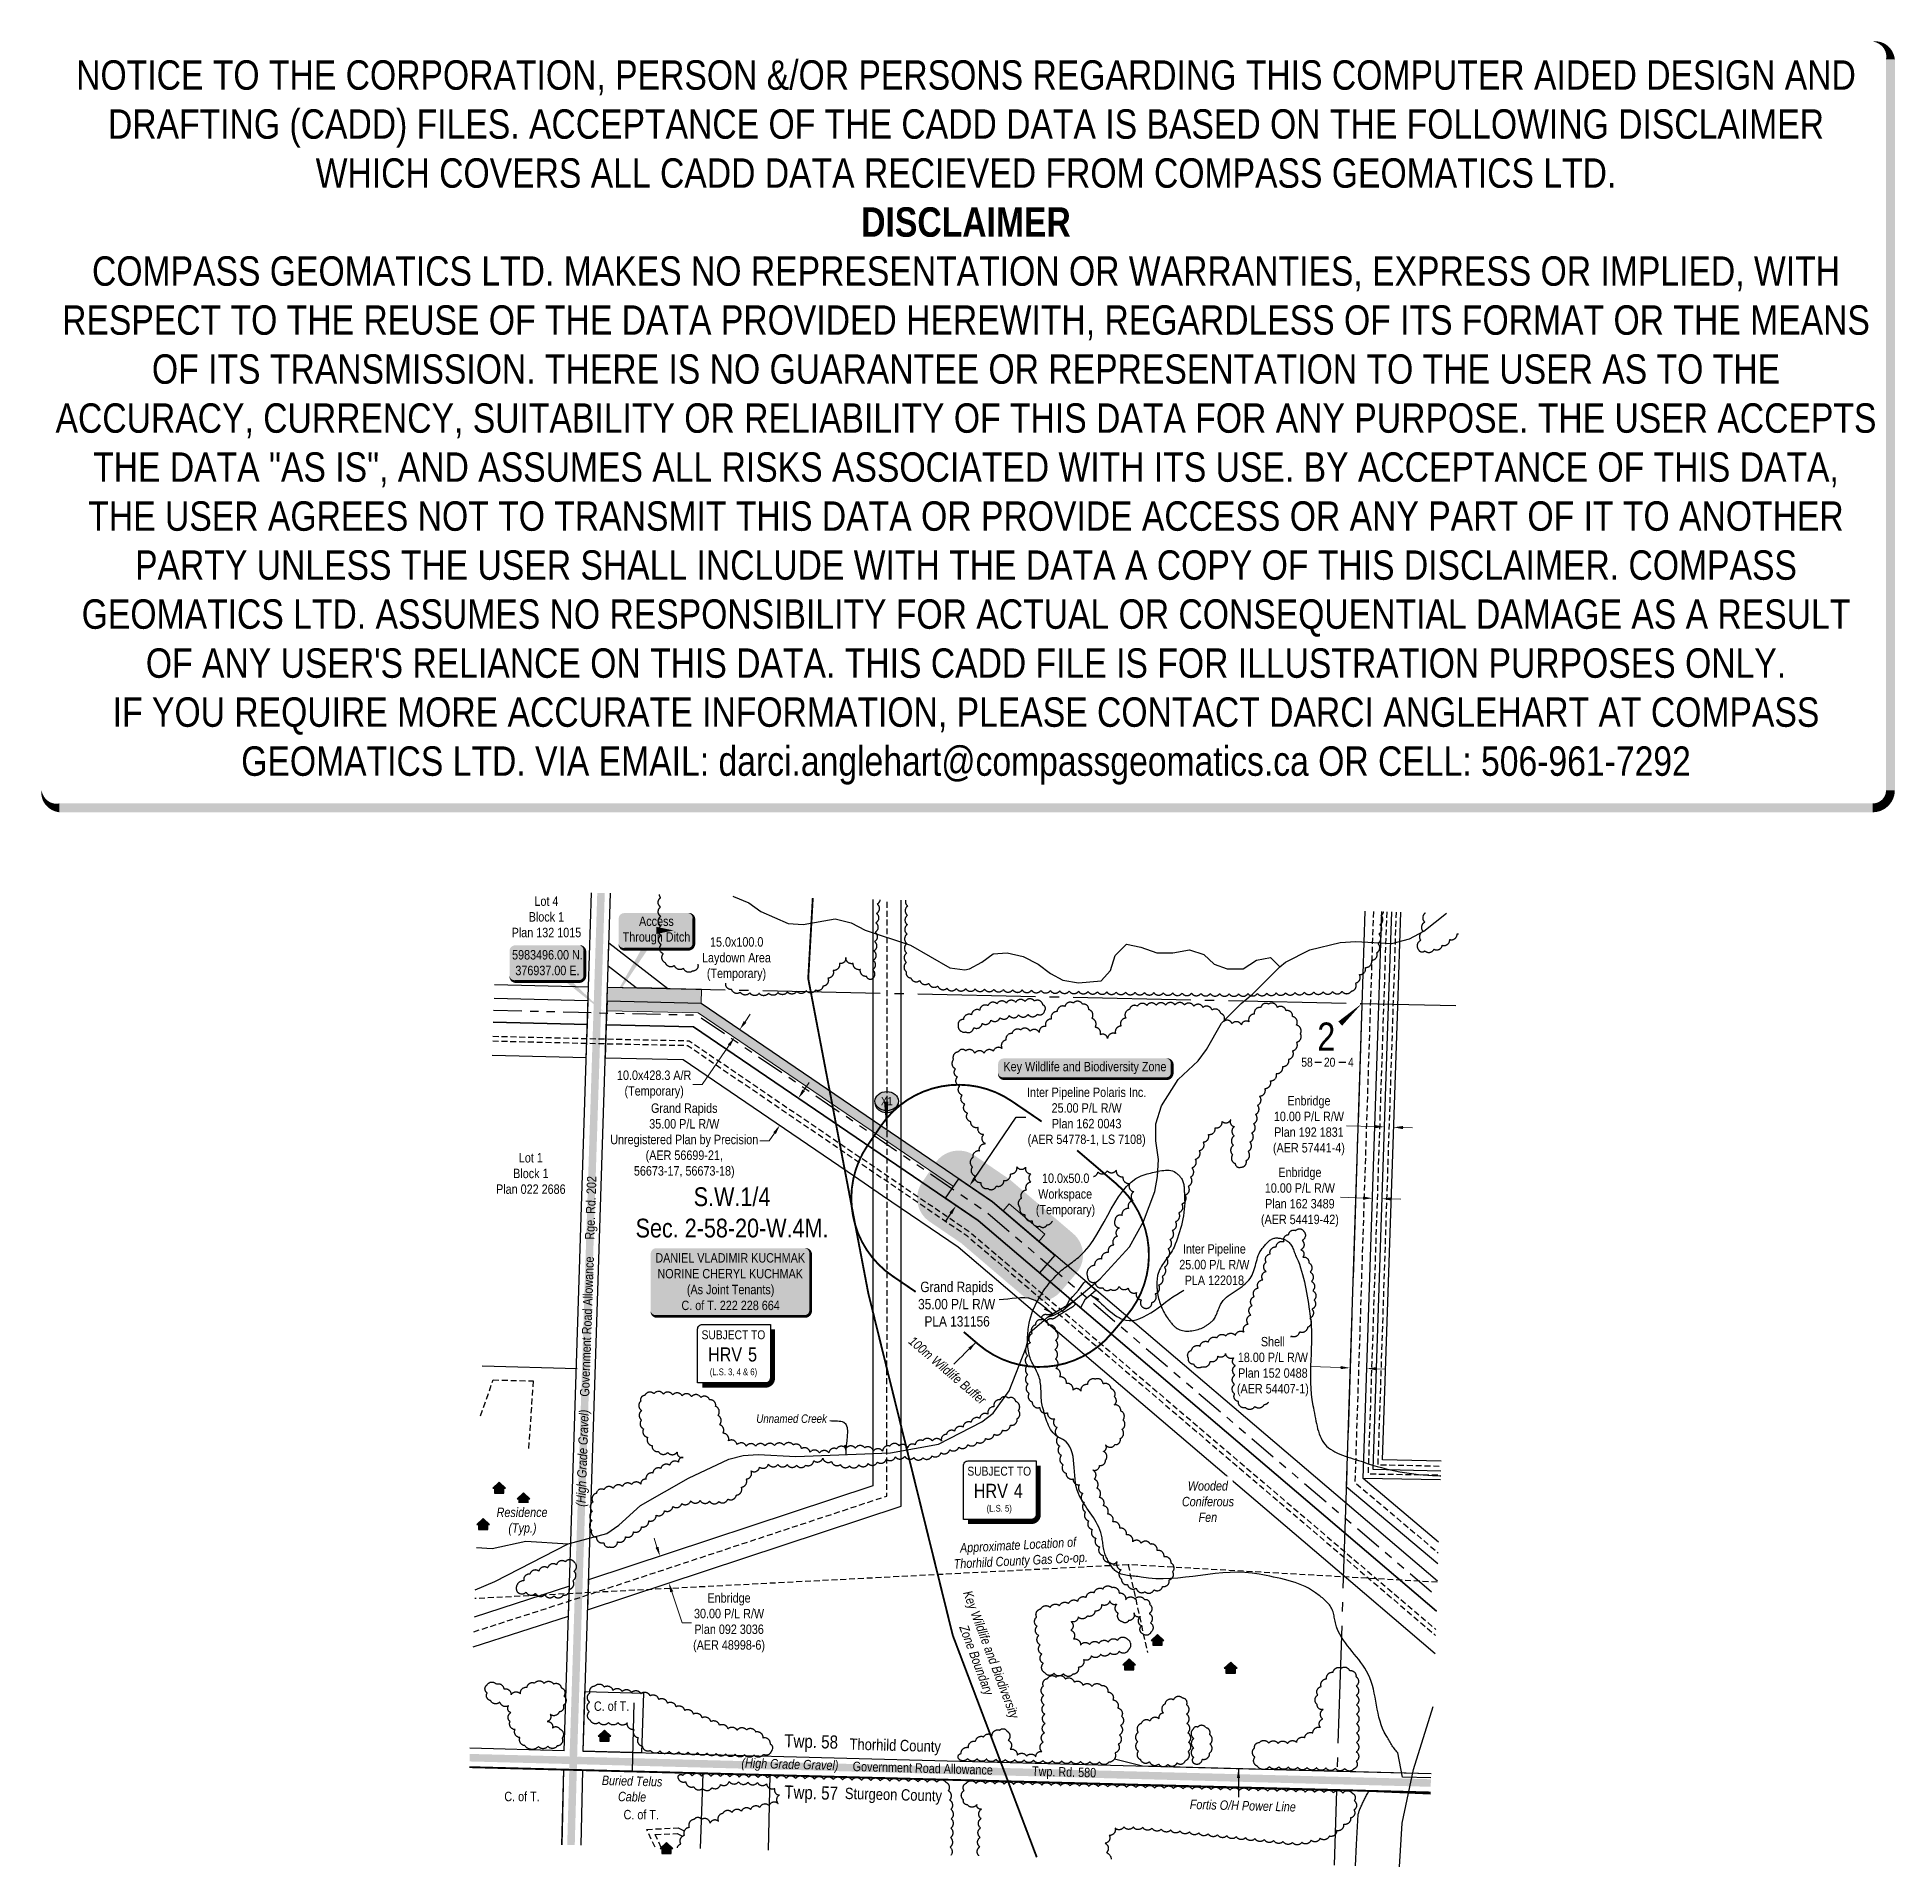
# Model space of a CAD drawing. Extents: x 376341 to 378315, y 5982587 to 5984532.
import ezdxf
from ezdxf.enums import TextEntityAlignment as Align

# ---------------------------------------------------------------- set-up
doc = ezdxf.new("R2010")
doc.units = 0
doc.header["$LTSCALE"] = 5
doc.header["$PDSIZE"] = 0.5
for name, pattern in [('0', [1, 1, 0]), ('BORDER2', [22.225, 6.35, -3.175, 6.35, -3.175, 0, -3.175]), ('DASHDOT2', [12.7, 6.35, -3.175, 0, -3.175]), ('foc-DRILLPATH', [14.75, 6, -1.75, 1.75, -1.75, 1.75, -1.75]), ('foc-QUARTERLINE', [33, 25, -3, 2, -3]), ('foc-TIELINE', [1.875, 1.25, -0.625]), ('UG_PIPE', [1.875, 1.25, -0.625])]:
    doc.linetypes.add(name, pattern=pattern)
doc.layers.get('Defpoints').update_dxf_attribs({"color": 9})
for name, color, linetype in [('10', 1, 'Continuous'), ('9', 3, 'Continuous'), ('AS-OWNER', 7, 'Continuous'), ('AS-PIPE-UG', 44, 'UG_PIPE'), ('AS-PIPE-UG-T', 44, 'Continuous'), ('AS-POWER', 104, 'foc-POWER'), ('AS-RESIDENCE', 14, 'Continuous'), ('AS-ROADS', 254, 'Continuous'), ('AS-TELUS', 224, 'foc-TEL'), ('AS-WILDLIFE', 131, 'DASHDOT2'), ('AS-WILDLIFE-BLOCK', 131, 'Continuous'), ('C-RW', 13, 'Continuous'), ('C-SYMBOL', 7, 'Continuous'), ('CG-NOTES', 7, 'Continuous'), ('CTW', 7, 'Continuous'), ('D-TXT', 6, 'Continuous'), ('F-RW', 190, 'Continuous'), ('L-33', 7, 'Continuous'), ('L-QSEC', 8, 'foc-QUARTERLINE'), ('L-ROAD-T', 7, 'Continuous'), ('L-SEC', 7, 'Continuous'), ('L-SECLBL', 7, 'Continuous'), ('L-TITLEDB', 4, 'Continuous'), ('L-TITLEDB-T', 4, 'Continuous'), ('P-BUFFER-H 30m', 51, 'Continuous'), ('P-BUFFER-YELLOW', 50, 'foc-TIELINE'), ('P-BUFFER-YELLOW-T', 50, 'Continuous'), ('P-CROSSINGS', 250, 'Continuous'), ('P-PDRILLPATH', 12, 'foc-DRILLPATH'), ('P-PROPOSED', 10, 'Continuous'), ('P-PROPOSED-T', 10, 'Continuous'), ('P-TEMP-H', 41, 'Continuous'), ('T-BUSH', 110, '0'), ('T-CREEK-TEXT', 170, 'Continuous'), ('T-WATER', 160, 'Continuous'), ('WETLAND', 143, 'Continuous'), ('WETLAND-T', 146, 'Continuous')]:
    doc.layers.add(name, color=color, linetype=linetype)
doc.layers.add('AS-COUNTY', color=7, linetype='BORDER2', lineweight=60, true_color=0xcc33ff)
for name, color, linetype, lineweight in [('C-RW-T', 13, 'Continuous', 9), ('F-RW-T', 190, 'Continuous', 9), ('P-TEMP-T', 46, 'Continuous', 18), ('T-TEXT', 48, 'Continuous', 18)]:
    doc.layers.add(name, color=color, linetype=linetype, lineweight=lineweight)
doc.layers.add('DISCLAIMER', color=7, linetype='Continuous', plot=False)
doc.layers.add('P-REPAIR-BROWN-H', color=7, linetype='Continuous', true_color=0xe7d5cf)
doc.styles.add('100L', font='ARIALN.TTF', dxfattribs={"height": 11})
doc.styles.add('175L', font='ARIALN.TTF', dxfattribs={"height": 20})
doc.styles.add('240', font='ARIALN.TTF', dxfattribs={"height": 30})
doc.styles.add('80', font='ARIALN.TTF', dxfattribs={"height": 10})
doc.styles.add('80CG', font='ARIALN.TTF', dxfattribs={"height": 10})
doc.styles.add('80L', font='ARIALN.TTF', dxfattribs={"height": 10})
doc.styles.add('80LS', font='ARIALNI.TTF', dxfattribs={"height": 10})
doc.styles.add('Crossing', font='ARIALN.TTF', dxfattribs={"height": 10})
doc.styles.add('foc-LtypeFont', font='ARIALN.TTF', dxfattribs={"height": 7.35})
doc.styles.add('HRV', font='ARIALN.TTF', dxfattribs={"height": 3})
doc.styles.add('SIMPLEX', font='ARIALN.TTF')
doc.linetypes.add('foc-POWER', pattern='A,6,-1,["P",foc-LtypeFont,S=0.2,R=0,X=-0.625,Y=-0.75],-1.24,4', length=12.24)
doc.linetypes.add('foc-TEL', pattern='A,2,-1,["T",foc-LtypeFont,S=0.2,R=0,X=-0.425,Y=-0.75],-1.24,8', length=12.24)
doc.linetypes.add('foc-TEL-NOLINE', pattern='A,0,-2,["T",foc-LtypeFont,S=0.2,R=0,X=-0.425,Y=-0.75],-10.24', length=12.24)
doc.linetypes.add('foc-TOPO-flowdirection-NOLINE', pattern='A,0,[">",foc-LtypeFont,S=0.3,R=0,X=0,Y=-0.945],-20,[">",foc-LtypeFont,S=0.3,R=0,X=0,Y=-0.945],0', length=20)
doc.dimstyles.new('Compass 5 000', dxfattribs={"dimscale": 5, "dimtxt": 9, "dimasz": 2, "dimexe": 0.2, "dimexo": 0.0625, "dimgap": 0.5, "dimtad": 0, "dimtih": 1, "dimtoh": 1, "dimzin": 0, "dimdsep": 46, "dimtxsty": '80CG', "dimcen": 0.1, "dimse1": 1, "dimse2": 1, "dimclrd": 256, "dimclrt": 256, "dimaunit": 1, "dimadec": 4, "dimazin": 0, "dimtfac": 0.06, "dimtofl": 0, "dimtmove": 0, "dimatfit": 1, "dimfxl": 0.2, "dimtolj": 1, "dimtzin": 0, "dimlwd": -1, "dimarcsym": 0})

msp = doc.modelspace()

# ---------------------------------------------------------------- texts
at = {"layer": 'AS-PIPE-UG-T', "insert": (377305.795, 5982930.381), "char_height": 10, "attachment_point": 1, "rotation": 2.965588, "style": '100L'}
msp.add_mtext_dynamic_manual_height_columns('\\pi15.442;{\\fArial Narrow|b0|i1|c0|p34;Approximate Location of \\P\\pi7.9288;Thorhild County Gas Co-op.}', width=155.92583, gutter_width=55, heights=[0], dxfattribs=at)
at = {"layer": 'AS-POWER', "insert": (377565.657, 5982658.719), "char_height": 10, "attachment_point": 1, "rotation": 358.584535, "style": '100L'}
msp.add_mtext_dynamic_manual_height_columns('\\pi0.22053;{\\fArial Narrow|b0|i1|c0|p34;Fortis O/H Power Line}', width=112.28963, gutter_width=55, heights=[0], dxfattribs=at)
at = {"layer": 'AS-TELUS', "insert": (376940.973, 5982684.231), "char_height": 10, "attachment_point": 1, "rotation": 358.584535, "style": '100L'}
msp.add_mtext_dynamic_manual_height_columns('\\pi0.090928;{\\fArial Narrow|b0|i1|c0|p34;Buried Telus \\P\\pi17.683;Cable}', width=63.96767, gutter_width=55, heights=[0], dxfattribs=at)
at = {"layer": 'AS-WILDLIFE', "insert": (377345.477, 5982809.432), "char_height": 10, "attachment_point": 5, "rotation": 290.726871, "style": '240'}
msp.add_mtext_dynamic_manual_height_columns('{\\fArial Narrow|b0|i1|c0|p34;Key Wildlife and Biodiversity \\PZone Boundary}', width=144.69754, gutter_width=45, heights=[0], dxfattribs=at)
at = {"layer": 'C-RW-T', "insert": (377591.792, 5983227.394), "char_height": 10, "attachment_point": 5, "style": '80CG'}
msp.add_mtext('\\A1;Inter Pipeline\\P25.00 P/L R/W\\PPLA 122018', dxfattribs=at)
at = {"layer": 'C-SYMBOL', "color": 3, "insert": (377079.273, 5983309.594), "char_height": 20, "width": 203.24229, "attachment_point": 2, "style": '175L'}
msp.add_mtext('S.W.1/4\\PSec. 2-58-20-W.4M.', dxfattribs=at)
at = {"layer": 'D-TXT', "color": 3, "char_height": 14, "attachment_point": 1, "rotation": 358.485401, "style": '80L'}
for s, insert in [('Twp. 58', (377135.026, 5982728.273)), ('Twp. 57', (377135.026, 5982673.878))]:
    msp.add_mtext_dynamic_manual_height_columns(s, width=101.3954, gutter_width=47.5, heights=[0], dxfattribs=dict(at, insert=insert))
at = {"layer": 'F-RW-T', "insert": (377276.683, 5983209.24), "char_height": 11, "attachment_point": 1, "style": '100L'}
msp.add_mtext_dynamic_manual_height_columns('\\pi2.6924;Grand Rapids\\P\\pi0.30636;35.00 P/L R/W\\P\\pi7.0744;PLA 131156', width=81.9497, gutter_width=55, heights=[0], dxfattribs=at)
at = {"layer": 'L-33', "color": 200, "linetype": 'Continuous', "true_color": 0xcc33ff, "char_height": 12, "attachment_point": 5, "rotation": 358.518268, "style": '240'}
for s, width, insert in [('Thorhild County', 97.03678, (377252.663, 5982714.686)), ('Sturgeon County', 103.16775, (377250.724, 5982662.238))]:
    msp.add_mtext_dynamic_manual_height_columns(s, width=width, gutter_width=45, heights=[0], dxfattribs=dict(at, insert=insert))
at = {"layer": 'L-ROAD-T', "style": '80L'}
for s, rotation, p in [('Rge. Rd. 202', 88.06017, (376929.066, 5983287.752)), ('Government Road Allowance', 88.06017, (376925.04, 5983161.588)), ('Government Road Allowance', 358.492633, (377281.945, 5982692.129)), ('Twp. Rd. 580', 358.492633, (377432.149, 5982688.157))]:
    msp.add_text(s, height=10, rotation=rotation, dxfattribs=at).set_placement(p, align=Align.MIDDLE_CENTER)
at = {"layer": 'L-TITLEDB-T', "char_height": 10, "attachment_point": 2, "style": '175L'}
for s, insert, width in [('Lot 4\\PBlock 1\\PPlan 132 1015', (376882.016, 5983618.777), 73.47653), ('Lot 1\\PBlock 1\\PPlan 022 2686', (376865.451, 5983345.991), 73.47653), ('C. of T.', (376951.277, 5982763.049), 36.68254), ('C. of T.', (376856.066, 5982667.017), 36.68254), ('C. of T.', (376982.778, 5982647.74), 36.68254)]:
    msp.add_mtext(s, dxfattribs=dict(at, insert=insert, width=width))
at = {"layer": 'P-BUFFER-YELLOW-T', "insert": (377271.851, 5983152.661), "char_height": 10, "attachment_point": 1, "rotation": 319.534034, "style": '80L'}
msp.add_mtext_dynamic_manual_height_columns('\\pi0.89925;{\\fArial Narrow|b0|i1|c0|p34;100m Wildlife Buffer}', width=103.60614, gutter_width=100, heights=[0], dxfattribs=at)
at = {"layer": 'P-TEMP-T', "char_height": 10, "attachment_point": 1, "style": '80L'}
for s, insert in [('\\pi13.676;15.0x100.0\\P\\pi5.1728;Laydown Area\\P\\pi10.316;(Temporary)', (377042.19, 5983575.411)), ('\\pi16.861;10.0x50.0\\P\\pi12.806;Workspace\\P\\pi10.316;(Temporary)', (377391.809, 5983324.217))]:
    msp.add_mtext_dynamic_manual_height_columns(s, width=82.25553, gutter_width=50, heights=[0], dxfattribs=dict(at, insert=insert))
at = {"layer": 'T-CREEK-TEXT', "insert": (377103.606, 5983068.151), "char_height": 8.9962, "attachment_point": 1, "style": '80L'}
msp.add_mtext_dynamic_manual_height_columns('\\pi1.44;{\\fArial Narrow|b0|i1|c0|p34;Unnamed Creek}', width=77.45767, gutter_width=45.019, heights=[0], dxfattribs=at)
at = {"layer": 'T-TEXT', "style": '80LS'}
for rotation, p in [(88.06017, (376920.301, 5983021.668)), (358.492633, (377140.802, 5982696.396))]:
    msp.add_text('(High Grade Gravel)', height=10, rotation=rotation, dxfattribs=at).set_placement(p, align=Align.MIDDLE_CENTER)

# ---------------------------------------------------------------- blocks, each defined once
blk = doc.blocks.new('L-SECLBL')
at = {"layer": '9', "color": 7}
for p, q in [((-5.1, -27.8), (-12.3, -27.8)), ((20.7, -27.8), (13.5, -27.8))]:
    blk.add_line(p, q, dxfattribs=at)
at = {"layer": '10', "color": 2, "style": 'SIMPLEX'}
blk.add_attdef('SEC', text='', height=30, dxfattribs=at).set_placement((0, 0), align=Align.MIDDLE)
at = {"layer": '10', "color": 5, "style": '80L'}
blk.add_attdef('TWP', text='', height=9.5, dxfattribs=at).set_placement((-14.4, -27.4), align=Align.MIDDLE_RIGHT)
blk.add_attdef('RGE', text='', height=9.5, dxfattribs=at).set_placement((3.6, -27.4), align=Align.MIDDLE_CENTER)
blk.add_attdef('MER', text='', height=9.5, dxfattribs=at).set_placement((23.2, -27.4), align=Align.MIDDLE_LEFT)
blk = doc.blocks.new('*U367')
h = blk.add_hatch(color=255)
edge = h.paths.add_edge_path()
edge.add_line((-86.5, -11.5), (86.5, -11.5))
edge.add_arc((86.5, -5.5), 6, 270, 360)
edge.add_line((92.5, -5.5), (92.5, 4))
edge.add_arc((86.5, 4), 6, 0, 90)
edge.add_line((86.5, 10), (-86.5, 10))
edge.add_arc((-86.5, 4), 6, 90, 180)
edge.add_line((-92.5, 4), (-92.5, -5.5))
edge.add_arc((-86.5, -5.5), 6, 180, 270)
at = {"color": 131, "flags": 128}
blk.add_lwpolyline([(-86.5, -11.5, 3, 3, 0), (86.5, -11.5, 3, 3, 0.414214), (92.5, -5.5, 3, 3, 0), (92.5, 4, 3, 0, 0.414214), (86.5, 10, 0, 0, 0), (-86.5, 10, 0, 0, 0.414214), (-92.5, 4, 0, 0, 0), (-92.5, -5.5, 0, 3, 0.414214)], format="xyseb", close=True, dxfattribs=at)
at = {"color": 131, "style": '80'}
blk.add_attdef('ENTER_TEXT_001', (-36, -5), '', height=10, dxfattribs=at)
blk = doc.blocks.new('HRV')
blk.add_lwpolyline([(-35.1, 31.6), (37.2, 31.6), (37.2, -25.5, -0.414214), (32.2, -30.5), (-40.1, -30.5), (-40.1, 26.6, -0.414214)], format="xyb", close=True)
at = {"const_width": 5, "flags": 128}
blk.add_lwpolyline([(-35.1, -33), (32.2, -33, 0.414214), (39.7, -25.5), (39.7, 26.6)], format="xyb", dxfattribs=at)
at = {"style": '80L'}
blk.add_text('SUBJECT TO', height=9.5, dxfattribs=at).set_placement((-2, 13.1), align=Align.BOTTOM_CENTER)
blk.add_attdef('(N.W.1/4 00)', text='', height=7.12, dxfattribs=at).set_placement((-2, -24.4), align=Align.BOTTOM_CENTER)
at = {"layer": 'CTW', "color": 3, "style": 'HRV'}
blk.add_text('HRV', height=15, dxfattribs=at).set_placement((-10.9, -0.2), align=Align.MIDDLE_CENTER)
blk.add_attdef('0', text='', height=15, dxfattribs=at).set_placement((18.3, -0.2), align=Align.MIDDLE_CENTER)
blk = doc.blocks.new('*D369')
at = {"layer": 'Defpoints', "color": 0, "transparency": 16777216}
for p in [(377743.2, 5983338.2), (377761.2, 5983337.6), (377753.9, 5983117)]:
    blk.add_point(p, dxfattribs=at)
at = {"layer": 'F-RW-T', "transparency": 16777216}
for p, q in [((377725.9, 5983118), (377694, 5983119)), ((377763.9, 5983116.7), (377773.9, 5983116.4))]:
    blk.add_line(p, q, dxfattribs=at)
for points in [[(377726, 5983119.6), (377725.9, 5983116.3), (377735.9, 5983117.6)], [(377763.9, 5983118.4), (377763.8, 5983115), (377753.9, 5983117)]]:
    blk.add_solid(points, dxfattribs=at)
at = {"layer": 'F-RW-T', "transparency": 16777216, "insert": (377654, 5983119), "char_height": 10, "attachment_point": 5, "style": '80CG'}
blk.add_mtext('\\A1;Shell\\P18.00 P/L R/W\\PPlan 152 0488\\P(AER 54407-1)', dxfattribs=at)
blk = doc.blocks.new('*D370')
at = {"layer": 'Defpoints', "color": 0, "transparency": 16777216}
for p in [(377759.8, 5983297.1), (377769.8, 5983296.8), (377769.9, 5983297.5)]:
    blk.add_point(p, dxfattribs=at)
at = {"layer": 'F-RW-T', "transparency": 16777216}
for p, q in [((377749.9, 5983298.2), (377725.9, 5983299)), ((377779.9, 5983297.2), (377789.8, 5983296.9))]:
    blk.add_line(p, q, dxfattribs=at)
for points in [[(377749.9, 5983299.8), (377749.8, 5983296.5), (377759.9, 5983297.9)], [(377779.9, 5983298.9), (377779.8, 5983295.5), (377769.9, 5983297.5)]]:
    blk.add_solid(points, dxfattribs=at)
at = {"layer": 'F-RW-T', "transparency": 16777216, "insert": (377682.7, 5983299), "char_height": 10, "attachment_point": 5, "style": '80CG'}
blk.add_mtext('\\A1;Enbridge\\P10.00 P/L R/W\\PPlan 162 3489\\P(AER 54419-42)', dxfattribs=at)
blk = doc.blocks.new('*D371')
at = {"layer": 'Defpoints', "color": 0, "transparency": 16777216}
for p in [(377782.4, 5983373.4), (377765.6, 5983168.8), (377775.6, 5983168.4)]:
    blk.add_point(p, dxfattribs=at)
at = {"layer": 'F-RW-T', "transparency": 16777216}
for p, q in [((377762.4, 5983374.1), (377732.3, 5983375.1)), ((377792.4, 5983373.1), (377802.4, 5983372.8))]:
    blk.add_line(p, q, dxfattribs=at)
for points in [[(377762.4, 5983375.8), (377762.3, 5983372.4), (377772.4, 5983373.8)], [(377792.4, 5983374.8), (377792.3, 5983371.4), (377782.4, 5983373.4)]]:
    blk.add_solid(points, dxfattribs=at)
at = {"layer": 'F-RW-T', "transparency": 16777216, "insert": (377692.3, 5983375.1), "char_height": 10, "attachment_point": 5, "style": '80CG'}
blk.add_mtext('\\A1;Enbridge\\P10.00 P/L R/W\\PPlan 192 1831\\P(AER 57441-4)', dxfattribs=at)
blk = doc.blocks.new('*U374')
h = blk.add_hatch(color=59)
edge = h.paths.add_edge_path()
edge.add_line((-79, -37), (79, -37))
edge.add_arc((79, -31), 6, 270, 360)
edge.add_line((85, -31), (85, 29.5))
edge.add_arc((79, 29.5), 6, 0, 90)
edge.add_line((79, 35.5), (-79, 35.5))
edge.add_arc((-79, 29.5), 6, 90, 180)
edge.add_line((-85, 29.5), (-85, -31))
edge.add_arc((-79, -31), 6, 180, 270)
at = {"color": 1, "flags": 128}
blk.add_lwpolyline([(-79, -37, 3, 3, 0), (79, -37, 3, 3, 0.414214), (85, -31, 3, 3, 0), (85, 29.5, 3, 0, 0.414214), (79, 35.5, 0, 0, 0), (-79, 35.5, 0, 0, 0.414214), (-85, 29.5, 0, 0, 0), (-85, -31, 0, 3, 0.414214)], format="xyseb", close=True, dxfattribs=at)
blk.add_lwpolyline([(-72.6, -25.5, 0, 7.5, 0), (0, 0, 0, 0, 0)], format="xyseb", dxfattribs=at)
at = {"color": 1, "style": '80'}
blk.add_attdef('ENTER_TEXT_001', (-36, -5), '', height=10, dxfattribs=at)
blk = doc.blocks.new('res_occ')
for points in [[(0.1, 0.89), (-1.26, -0.37), (1.46, -0.37)], [(-0.9, -1.43), (1.1, -1.43), (1.1, -0.37), (-0.9, -0.37)]]:
    blk.add_hatch(color=14).paths.add_polyline_path(points)
at = {"color": 14}
for points in [[(0.1, 0.89), (-1.26, -0.37), (1.46, -0.37)], [(-0.9, -1.43), (1.1, -1.43), (1.1, -0.37), (-0.9, -0.37)]]:
    blk.add_lwpolyline(points, close=True, dxfattribs=at)
blk = doc.blocks.new('*D380')
at = {"layer": 'Defpoints', "color": 0, "transparency": 16777216}
for p in [(377162.3, 5983426.1), (377148.2, 5983405.5), (377317.4, 5983290.2)]:
    blk.add_point(p, dxfattribs=at)
at = {"layer": 'P-PROPOSED-T', "color": 240, "transparency": 16777216}
for p, q in [((377337.1, 5983319.1), (377381.3, 5983384.1)), ((377381.3, 5983384.1), (377391.3, 5983384.1)), ((377311.7, 5983282), (377306.1, 5983273.7))]:
    blk.add_line(p, q, dxfattribs=at)
for points in [[(377335.7, 5983320.1), (377338.4, 5983318.2), (377331.4, 5983310.9)], [(377310.4, 5983282.9), (377313.1, 5983281), (377317.4, 5983290.2)]]:
    blk.add_solid(points, dxfattribs=at)
at = {"layer": 'P-PROPOSED-T', "transparency": 16777216, "insert": (377456.1, 5983384.1), "char_height": 10, "attachment_point": 5, "style": '80CG'}
blk.add_mtext('\\A1;Inter Pipeline Polaris Inc.\\P25.00 P/L R/W\\PPlan 162 0043\\P(AER 54778-1, LS 7108)', dxfattribs=at)
blk = doc.blocks.new('*D381')
at = {"layer": 'Defpoints', "color": 0, "transparency": 16777216}
for p in [(377147.9, 5983405.7), (377128.1, 5983376.7), (377130, 5983375.4)]:
    blk.add_point(p, dxfattribs=at)
at = {"layer": 'F-RW-T', "transparency": 16777216}
for p, q in [((377155.4, 5983412.7), (377161.1, 5983420.9)), ((377124.4, 5983367.2), (377118.8, 5983358.9)), ((377118.8, 5983358.9), (377108.8, 5983358.9))]:
    blk.add_line(p, q, dxfattribs=at)
for points in [[(377154, 5983413.6), (377156.8, 5983411.7), (377149.8, 5983404.4)], [(377123, 5983368.1), (377125.8, 5983366.2), (377130, 5983375.4)]]:
    blk.add_solid(points, dxfattribs=at)
at = {"layer": 'F-RW-T', "transparency": 16777216, "insert": (377028.5, 5983358.9), "char_height": 10, "attachment_point": 5, "style": '80CG'}
blk.add_mtext('\\A1;Grand Rapids\\P35.00 P/L R/W\\PUnregistered Plan by Precision\\P(AER 56699-21,\\P56673-17, 56673-18)', dxfattribs=at)
blk = doc.blocks.new('*U382')
h = blk.add_hatch(color=255)
edge = h.paths.add_edge_path()
edge.add_line((-34, -20), (34, -20))
edge.add_arc((34, -14), 6, 270, 360)
edge.add_line((40, -14), (40, 12.5))
edge.add_arc((34, 12.5), 6, 0, 90)
edge.add_line((34, 18.5), (-34, 18.5))
edge.add_arc((-34, 12.5), 6, 90, 180)
edge.add_line((-40, 12.5), (-40, -14))
edge.add_arc((-34, -14), 6, 180, 270)
at = {"color": 1, "flags": 128}
blk.add_lwpolyline([(-34, -20, 3, 3, 0), (34, -20, 3, 3, 0.414214), (40, -14, 3, 3, 0), (40, 12.5, 3, 0, 0.414214), (34, 18.5, 0, 0, 0), (-34, 18.5, 0, 0, 0.414214), (-40, 12.5, 0, 0, 0), (-40, -14, 0, 3, 0.414214)], format="xyseb", close=True, dxfattribs=at)
for points in [[(-53.6, -86.5, 0, 7.5, 0), (0, 0, 0, 0, 0)], [(18.7, 0, 0, 7.5, 0), (0, 0, 0, 0, 0)]]:
    blk.add_lwpolyline(points, format="xyseb", dxfattribs=at)
at = {"color": 1, "style": '80'}
blk.add_attdef('ENTER_TEXT_001', (-26.8, -4.9), '', height=10, dxfattribs=at)
blk = doc.blocks.new('*U383')
h = blk.add_hatch(color=255)
edge = h.paths.add_edge_path()
edge.add_line((-34, -20), (34, -20))
edge.add_arc((34, -14), 6, 270, 360)
edge.add_line((40, -14), (40, 12.5))
edge.add_arc((34, 12.5), 6, 0, 90)
edge.add_line((34, 18.5), (-34, 18.5))
edge.add_arc((-34, 12.5), 6, 90, 180)
edge.add_line((-40, 12.5), (-40, -14))
edge.add_arc((-34, -14), 6, 180, 270)
at = {"color": 1, "flags": 128}
blk.add_lwpolyline([(-34, -20, 3, 3, 0), (34, -20, 3, 3, 0.414214), (40, -14, 3, 3, 0), (40, 12.5, 3, 0, 0.414214), (34, 18.5, 0, 0, 0), (-34, 18.5, 0, 0, 0.414214), (-40, 12.5, 0, 0, 0), (-40, -14, 0, 3, 0.414214)], format="xyseb", close=True, dxfattribs=at)
for points in [[(-25.5, -11, 0, 7.5, 0), (0, 0, 0, 0, 0)], [(61.3, -53.5, 0, 7.5, 0), (0, 0, 0, 0, 0)]]:
    blk.add_lwpolyline(points, format="xyseb", dxfattribs=at)
at = {"color": 1, "style": '80'}
blk.add_attdef('ENTER_TEXT_001', (-26.8, -4.9), '', height=10, dxfattribs=at)
blk = doc.blocks.new('*D384')
at = {"layer": 'Defpoints', "color": 0, "transparency": 16777216}
for p in [(376987.5, 5982912.5), (376996.9, 5982884), (377012.1, 5982889)]:
    blk.add_point(p, dxfattribs=at)
at = {"layer": 'F-RW-T', "transparency": 16777216}
for p, q in [((376999.5, 5982927), (376996.4, 5982936.5)), ((377015.2, 5982879.6), (377026.1, 5982846.6)), ((377026.1, 5982846.6), (377036.1, 5982846.6))]:
    blk.add_line(p, q, dxfattribs=at)
for points in [[(377001.1, 5982927.5), (376998, 5982926.5), (377002.7, 5982917.5)], [(377016.8, 5982880.1), (377013.6, 5982879), (377012.1, 5982889)]]:
    blk.add_solid(points, dxfattribs=at)
at = {"layer": 'F-RW-T', "transparency": 16777216, "insert": (377076.1, 5982846.6), "char_height": 10, "attachment_point": 5, "style": '80CG'}
blk.add_mtext('\\A1;Enbridge\\P30.00 P/L R/W\\PPlan 092 3036\\P(AER 48998-6)', dxfattribs=at)
blk = doc.blocks.new('*D467')
at = {"layer": 'Defpoints', "color": 0, "transparency": 16777216}
for p in [(377087.4, 5983477.1), (377101.9, 5983467.3), (377096.2, 5983459)]:
    blk.add_point(p, dxfattribs=at)
at = {"layer": 'P-TEMP-T', "transparency": 16777216}
for p, q in [((377093.1, 5983485.4), (377098.7, 5983493.7)), ((377076.2, 5983460.6), (377047.7, 5983418.9)), ((377047.7, 5983418.9), (377037.7, 5983418.9))]:
    blk.add_line(p, q, dxfattribs=at)
for points in [[(377091.7, 5983486.3), (377094.4, 5983484.5), (377087.4, 5983477.1)], [(377074.8, 5983461.5), (377077.5, 5983459.7), (377081.8, 5983468.9)]]:
    blk.add_solid(points, dxfattribs=at)
at = {"layer": 'P-TEMP-T', "transparency": 16777216, "insert": (376996.5, 5983418.9), "char_height": 10, "attachment_point": 5, "style": '80CG'}
blk.add_mtext('\\A1;10.0x428.3 A/R\\P(Temporary)', dxfattribs=at)
blk = doc.blocks.new('xing2')
h = blk.add_hatch(color=50)
h.dxf.hatch_style = 1
edge = h.paths.add_edge_path()
edge.add_ellipse((0, 0), major_axis=(-12.5, 0), ratio=0.816297, start_angle=0, end_angle=360)
h = blk.add_hatch(color=250)
h.dxf.hatch_style = 1
edge = h.paths.add_edge_path()
edge.add_ellipse((0, -2), major_axis=(-12.5, 0), ratio=0.816297, start_angle=0, end_angle=180)
edge.add_line((12.5, -2), (12.5, 0))
edge.add_ellipse((0, 0), major_axis=(-12.5, 0), ratio=0.816297, start_angle=0, end_angle=180, ccw=False)
edge.add_line((-12.5, 0), (-12.5, -2))
at = {"color": 250}
blk.add_ellipse((0, 0), major_axis=(-12.5, 0), ratio=0.816297, dxfattribs=at)
blk.add_ellipse((0, -2), major_axis=(-12.5, 0), ratio=0.816297, start_param=0, end_param=3.141593, dxfattribs=at)
at = {"color": 250, "style": 'Crossing'}
blk.add_attdef('CROSSING', text='', height=9, dxfattribs=at).set_placement((0.1, 0), align=Align.MIDDLE_CENTER)
at = {"color": 250, "style": 'Crossing', "flags": 1}
for tag, p in [('OWNER', (0.1, -12.5)), ('DESCRIPTION', (0.1, -25.8)), ('LOCATION', (0.1, -39.3)), ('DWG_REF', (0.1, -52.8))]:
    blk.add_attdef(tag, text='', height=9, dxfattribs=at).set_placement(p, align=Align.MIDDLE_CENTER)
blk = doc.blocks.new('Disclaimer_Legal')
at = {"layer": 'DISCLAIMER', "color": 254, "flags": 128}
blk.add_lwpolyline([(-3612.9, -1104.6, 37.5, 37.5, 0), (4096.1, -1104.6, 37.5, 37.5, 0.414214), (4171.1, -1029.6, 37.5, 37.5, 0), (4171.1, 2078.7, 37.5, 0, 0.414214), (4096.1, 2153.7, 0, 0, 0), (-3612.9, 2153.7, 0, 0, 0.414214), (-3687.9, 2078.7, 0, 0, 0), (-3687.9, -1029.6, 0, 37.5, 0.414214)], format="xyseb", close=True, dxfattribs=at)
at = {"layer": 'DISCLAIMER', "color": 254, "insert": (241.6, 533.9), "char_height": 125, "width": 7717.568, "attachment_point": 5, "style": '80'}
blk.add_mtext('NOTICE TO THE CORPORATION, PERSON &/OR PERSONS REGARDING THIS COMPUTER AIDED DESIGN AND DRAFTING (CADD) FILES. ACCEPTANCE OF THE CADD DATA IS BASED ON THE FOLLOWING DISCLAIMER WHICH COVERS ALL CADD DATA RECIEVED FROM COMPASS GEOMATICS LTD.\\P{\\fArial Narrow|b1|i0|c0|p34;DISCLAIMER}\\PCOMPASS GEOMATICS LTD. MAKES NO REPRESENTATION OR WARRANTIES, EXPRESS OR IMPLIED, WITH RESPECT TO THE REUSE OF THE DATA PROVIDED HEREWITH, REGARDLESS OF ITS FORMAT OR THE MEANS OF ITS TRANSMISSION. THERE IS NO GUARANTEE OR REPRESENTATION TO THE USER AS TO THE ACCURACY, CURRENCY, SUITABILITY OR RELIABILITY OF THIS DATA FOR ANY PURPOSE. THE USER ACCEPTS THE DATA "AS IS", AND ASSUMES ALL RISKS ASSOCIATED WITH ITS USE. BY ACCEPTANCE OF THIS DATA, THE USER AGREES NOT TO TRANSMIT THIS DATA OR PROVIDE ACCESS OR ANY PART OF IT TO ANOTHER PARTY UNLESS THE USER SHALL INCLUDE WITH THE DATA A COPY OF THIS DISCLAIMER. COMPASS GEOMATICS LTD. ASSUMES NO RESPONSIBILITY FOR ACTUAL OR CONSEQUENTIAL DAMAGE AS A RESULT OF ANY USER\'S RELIANCE ON THIS DATA. THIS CADD FILE IS FOR ILLUSTRATION PURPOSES ONLY.\\PIF YOU REQUIRE MORE ACCURATE INFORMATION, PLEASE CONTACT DARCI ANGLEHART AT COMPASS GEOMATICS LTD. VIA EMAIL: darci.anglehart@compassgeomatics.ca OR CELL: 506-961-7292', dxfattribs=at)

# ---------------------------------------------------------------- dimensions: what is measured, and where the dimension line sits
at = {"layer": 'F-RW-T'}
for base, p1, p2, angle, text, picture, middle in [((377130.036, 5983375.435), (377147.9, 5983405.684), (377128.149, 5983376.722), 235.706622, 'Grand Rapids\\P35.00 P/L R/W\\PUnregistered Plan by Precision\\P(AER 56699-21,\\P56673-17, 56673-18)', '*D381', (377028.471, 5983358.912)), ((377753.875, 5983117.032), (377743.218, 5983338.166), (377761.167, 5983337.572), 358.10627, 'Shell\\P18.00 P/L R/W\\PPlan 152 0488\\P(AER 54407-1)', '*D369', (377654.01, 5983119.012)), ((377012.066, 5982889.046), (376987.477, 5982912.469), (376996.87, 5982884.028), 288.275825, 'Enbridge\\P30.00 P/L R/W\\PPlan 092 3036\\P(AER 48998-6)', '*D384', (377076.086, 5982846.617))]:
    dim = msp.add_linear_dim(base=base, p1=p1, p2=p2, angle=angle, text=text, dimstyle='Compass 5 000', dxfattribs=at)
    dim.commit()
    dim.dimension.update_dxf_attribs({"geometry": picture, "text_midpoint": middle, "dimtype": 161})
at = {"layer": 'F-RW-T', "color": 5}
for base, p1, p2, angle, text, picture, middle in [((377782.38, 5983373.435), (377765.593, 5983168.76), (377775.588, 5983168.429), 358.102323, 'Enbridge\\P10.00 P/L R/W\\PPlan 192 1831\\P(AER 57441-4)', '*D371', (377692.268, 5983375.096)), ((377769.859, 5983297.521), (377759.829, 5983297.113), (377769.834, 5983296.781), 358.102417, 'Enbridge\\P10.00 P/L R/W\\PPlan 162 3489\\P(AER 54419-42)', '*D370', (377682.704, 5983298.978))]:
    dim = msp.add_linear_dim(base=base, p1=p1, p2=p2, angle=angle, text=text, dimstyle='Compass 5 000', dxfattribs=at)
    dim.commit()
    dim.dimension.update_dxf_attribs({"geometry": picture, "text_midpoint": middle, "dimtype": 161})
at = {"layer": 'P-PROPOSED-T'}
dim = msp.add_linear_dim(base=(377317.362, 5983290.217), p1=(377162.306, 5983426.12), p2=(377148.229, 5983405.46), angle=235.730568, text='Inter Pipeline Polaris Inc.\\P25.00 P/L R/W\\PPlan 162 0043\\P(AER 54778-1, LS 7108)', dimstyle='Compass 5 000', override={"dimclrd": 240}, dxfattribs=at)
dim.commit()
dim.dimension.update_dxf_attribs({"geometry": '*D380', "text_midpoint": (377456.149, 5983384.087), "dimtype": 161})
at = {"layer": 'P-TEMP-T'}
dim = msp.add_linear_dim(base=(377087.431, 5983477.137), p1=(377096.227, 5983459.043), p2=(377101.858, 5983467.307), angle=55.730568, text='10.0x428.3 A/R\\P(Temporary)', dimstyle='Compass 5 000', dxfattribs=at)
dim.commit()
dim.dimension.update_dxf_attribs({"geometry": '*D467', "text_midpoint": (376996.45, 5983418.895), "dimtype": 161})

# ---------------------------------------------------------------- hatches: boundary and pattern name
at = {"layer": 'P-BUFFER-H 30m'}
h = msp.add_hatch(color=256, dxfattribs=at)
h.dxf.hatch_style = 1
h.paths.add_polyline_path([(377445.088, 5983218.156, 0.41421356), (377441.734, 5983260.45), (377375.535, 5983316.921, 0.02704407), (377372.958, 5983318.889), (377337.003, 5983343.388, 0.41421356), (377295.318, 5983335.489), (377281.241, 5983314.829, 0.41421356), (377289.14, 5983273.144), (377322.636, 5983250.322), (377386.569, 5983195.783, 0.41421356), (377428.863, 5983199.137)])
h.paths.add_polyline_path([(377406.039, 5983218.607), (377340.87, 5983274.199), (377306.033, 5983297.936), (377320.11, 5983318.596), (377356.066, 5983294.097), (377422.264, 5983237.626)], flags=16)
at = {"layer": 'P-REPAIR-BROWN-H'}
h = msp.add_hatch(color=256, dxfattribs=at)
h.dxf.hatch_style = 1
h.paths.add_polyline_path([(377306.033, 5983297.936), (377320.11, 5983318.596), (377356.066, 5983294.097), (377422.264, 5983237.626), (377406.039, 5983218.607), (377340.87, 5983274.199)])
at = {"layer": 'P-TEMP-H'}
h = msp.add_hatch(color=256, dxfattribs=at)
h.dxf.hatch_style = 1
h.paths.add_polyline_path([(377320.11, 5983318.596), (377046.342, 5983505.134), (376946.431, 5983507.291), (376946.112, 5983497.296), (377043.161, 5983495.201), (377314.479, 5983310.332)])
h = msp.add_hatch(color=256, dxfattribs=at)
h.dxf.hatch_style = 1
h.paths.add_polyline_path([(377046.82, 5983520.128), (376946.91, 5983522.284), (376946.431, 5983507.291), (377046.342, 5983505.134)])
h = msp.add_hatch(color=256, dxfattribs=at)
h.dxf.hatch_style = 1
h.paths.add_polyline_path([(377367.305, 5983284.509), (377373.795, 5983292.117), (377411.835, 5983259.667), (377405.345, 5983252.06)])

# ---------------------------------------------------------------- linework, layer by layer
at = {"layer": 'AS-COUNTY', "const_width": 2, "flags": 128}
msp.add_lwpolyline([(376800.153, 5982693.197), (377821.528, 5982666.263)], dxfattribs=at)
at = {"layer": 'AS-PIPE-UG'}
for p, q in [((377500.122, 5982908.326), (376805.897, 5982872.362)), ((377828.761, 5982889.787), (377500.122, 5982908.326)), ((377500.122, 5982908.326), (377520.702, 5982814.997))]:
    msp.add_line(p, q, dxfattribs=at)
at = {"layer": 'AS-PIPE-UG', "flags": 128}
for points in [[(376804.766, 5982837.094), (376900.942, 5982868.086), (376920.821, 5982874.709), (377243.92, 5982981.413), (377243.966, 5983329.924), (377243.969, 5983360.225), (377243.99, 5983514.752), (377243.995, 5983615.158)], [(377760.786, 5983602.768), (377757.554, 5983502.904), (377741.143, 5982995.779), (377829.77, 5982920.976)], [(377774.928, 5983602.461), (377755.172, 5983004.971), (377832.449, 5983003.751)], [(377784.952, 5983602.222), (377781.645, 5983502.278), (377765.493, 5983014.767), (377832.755, 5983013.204)], [(376824.9, 5983465.188), (376925.061, 5983462.741), (376945.203, 5983462.307), (377032.03, 5983460.433), (377328.714, 5983258.281), (377826.932, 5982833.274)], [(376825.061, 5983470.185), (376925.176, 5983467.739), (376945.311, 5983467.306), (377033.62, 5983465.4), (377331.753, 5983262.261), (377827.139, 5982839.669)]]:
    msp.add_lwpolyline(points, dxfattribs=at)
at = {"layer": 'AS-PIPE-UG'}
for points in [[(376812.125, 5983066.651), (376825.375, 5983104.779), (376867.899, 5983103.763), (376863.013, 5983031.947)], [(376997.414, 5982608.111), (376988.596, 5982627.01), (377022.175, 5982628.619), (377030.201, 5982624.843)], [(377004.023, 5982607.937), (376997.683, 5982621.523), (377020.988, 5982622.64), (377027.683, 5982619.491)]]:
    msp.add_lwpolyline(points, dxfattribs=at)
at = {"layer": 'AS-POWER', "flags": 128}
for points in [[(377485.832, 5982702.064), (377515.317, 5982694.436), (377822.178, 5982686.37)], [(377045.929, 5982606.829), (377048.657, 5982686.471)]]:
    msp.add_lwpolyline(points, dxfattribs=at)
at = {"layer": 'AS-ROADS', "const_width": 8, "flags": 128}
for points in [[(376908.136, 5982610.471), (376910.3, 5982690.341), (376910.82, 5982710.426), (376936.85, 5983522.365), (376940.043, 5983622.4)], [(376800.476, 5982703.253), (376900.504, 5982700.664), (377721.826, 5982678.948), (377821.853, 5982676.318)]]:
    msp.add_lwpolyline(points, dxfattribs=at)
at = {"layer": 'AS-TELUS', "flags": 128}
for points in [[(376973.365, 5982688.913), (376975.288, 5982761.617)], [(376973.888, 5982708.696), (376946.134, 5982709.518)]]:
    msp.add_lwpolyline(points, dxfattribs=at)
at = {"layer": 'AS-TELUS', "linetype": 'foc-TEL-NOLINE', "flags": 128}
for points in [[(376800.153, 5982693.197), (377056.59, 5982686.275)], [(376898.317, 5982610.73), (376900.399, 5982690.218)]]:
    msp.add_lwpolyline(points, dxfattribs=at)
at = {"layer": 'AS-WILDLIFE', "const_width": 2, "flags": 128}
msp.add_lwpolyline([(377165.07, 5983617.039), (377160.237, 5983531.552), (377224.077, 5983196.901), (377313.862, 5982833.197), (377403.093, 5982597.391)], dxfattribs=at)
at = {"layer": 'C-RW', "flags": 128}
for points in [[(376825.541, 5983485.178), (376925.52, 5983482.735), (376926.318, 5983507.724), (376926.095, 5983507.729), (376826.342, 5983510.166)], [(377828.795, 5982890.834), (377356.066, 5983294.097), (377046.342, 5983505.134), (376946.431, 5983507.291), (376945.634, 5983482.302), (377038.391, 5983480.3), (377340.87, 5983274.199), (377827.76, 5982858.856)]]:
    msp.add_lwpolyline(points, dxfattribs=at)
at = {"layer": 'C-RW'}
msp.add_lwpolyline([(377438.78, 5983190.678), (377441.302, 5983193.481), (377447.514, 5983200.29), (377453.223, 5983208.019), (377455.043, 5983209.638), (377466.17, 5983200.146), (377460.507, 5983195.449), (377454.077, 5983189.823), (377449.739, 5983181.329)], close=True, dxfattribs=at)
at = {"layer": 'F-RW', "flags": 128}
for points in [[(377229.02, 5983615.515), (377229.016, 5983522.239), (377229.003, 5983380.641), (377229.001, 5983350.307), (377228.971, 5982992.143), (376926.574, 5982892.375), (376925.544, 5982860.472), (377258.919, 5982970.57), (377258.966, 5983329.922), (377258.969, 5983360.224), (377258.99, 5983514.75), (377258.995, 5983614.801)], [(377751.791, 5983603.059), (377748.556, 5983503.107), (377732.007, 5982991.713), (377829.399, 5982909.512)], [(377830.14, 5982932.411), (377750.007, 5983000.052), (377766.626, 5983502.681), (377769.931, 5983602.626)], [(377832.287, 5982998.753), (377750.007, 5983000.052), (377766.626, 5983502.681), (377769.931, 5983602.626)], [(377779.955, 5983602.388), (377776.648, 5983502.444), (377760.329, 5983009.886), (377832.593, 5983008.206)], [(377779.955, 5983602.388), (377776.648, 5983502.444), (377760.329, 5983009.886), (377832.593, 5983008.206)], [(377832.922, 5983018.376), (377770.661, 5983019.72), (377786.647, 5983502.208), (377789.99, 5983602.148)], [(376824.42, 5983450.195), (376924.404, 5983447.752), (376925.52, 5983482.735), (376825.541, 5983485.178)], [(377827.76, 5982858.856), (377340.87, 5983274.199), (377038.391, 5983480.3), (376945.634, 5983482.302), (376944.517, 5983447.318), (376944.874, 5983447.311), (377027.252, 5983445.533), (377209.297, 5983321.38), (377239.279, 5983300.984), (377319.606, 5983246.334), (377707.68, 5982915.29), (377826.311, 5982814.088)], [(376804.256, 5982821.17), (376905.613, 5982853.832), (376906.694, 5982885.75), (376805.264, 5982852.617)]]:
    msp.add_lwpolyline(points, dxfattribs=at)
msp.add_lwpolyline([(377408.14, 5983170.811), (377408.275, 5983171.301), (377408.451, 5983171.69), (377408.622, 5983172.122), (377408.85, 5983172.553), (377409.124, 5983172.957), (377409.437, 5983173.324), (377409.793, 5983173.652), (377410.083, 5983173.872), (377410.341, 5983174.032), (377410.607, 5983174.176), (377410.828, 5983174.276), (377411.111, 5983174.381), (377411.402, 5983174.466), (377411.638, 5983174.519), (377411.878, 5983174.559), (377412.18, 5983174.588), (377412.483, 5983174.597), (377412.725, 5983174.585), (377412.965, 5983174.557), (377413.203, 5983174.515), (377413.501, 5983174.456), (377413.858, 5983174.394), (377414.159, 5983174.351), (377414.399, 5983174.327), (377414.641, 5983174.311), (377414.944, 5983174.301), (377415.247, 5983174.305), (377415.489, 5983174.317), (377415.73, 5983174.339), (377415.97, 5983174.368), (377416.27, 5983174.412), (377416.568, 5983174.462), (377416.806, 5983174.505), (377417.044, 5983174.55), (377417.282, 5983174.595), (377417.519, 5983174.643), (377417.757, 5983174.689), (377417.994, 5983174.739), (377418.29, 5983174.801), (377418.587, 5983174.864), (377418.882, 5983174.929), (377419.176, 5983175.001), (377419.408, 5983175.07), (377419.637, 5983175.15), (377419.861, 5983175.239), (377420.139, 5983175.359), (377420.415, 5983175.485), (377420.635, 5983175.588), (377420.906, 5983175.72), (377421.177, 5983175.856), (377421.444, 5983175.996), (377421.763, 5983176.169), (377422.027, 5983176.318), (377422.288, 5983176.472), (377422.547, 5983176.629), (377422.803, 5983176.79), (377423.159, 5983177.019), (377423.463, 5983177.218), (377423.718, 5983177.382), (377424.075, 5983177.609), (377424.383, 5983177.802), (377424.64, 5983177.961), (377424.95, 5983178.151), (377425.313, 5983178.37), (377425.624, 5983178.557), (377425.884, 5983178.71), (377426.198, 5983178.892), (377426.46, 5983179.045), (377426.723, 5983179.194), (377426.987, 5983179.343), (377427.25, 5983179.491), (377427.622, 5983179.696), (377428.047, 5983179.927), (377428.474, 5983180.155), (377428.849, 5983180.352), (377429.118, 5983180.491), (377429.333, 5983180.601), (377429.549, 5983180.71), (377429.766, 5983180.82), (377429.982, 5983180.927), (377430.254, 5983181.06), (377430.527, 5983181.191), (377430.746, 5983181.296), (377430.964, 5983181.401), (377431.183, 5983181.503), (377431.402, 5983181.607), (377431.621, 5983181.709), (377431.84, 5983181.814), (377432.111, 5983181.947), (377432.38, 5983182.086), (377432.7, 5983182.258), (377433.068, 5983182.468), (377433.324, 5983182.628), (377433.572, 5983182.801), (377433.906, 5983183.062), (377434.266, 5983183.386), (377434.602, 5983183.735), (377434.911, 5983184.107), (377435.196, 5983184.499), (377435.452, 5983184.909), (377435.692, 5983185.329), (377435.923, 5983185.755), (377436.146, 5983186.185), (377436.362, 5983186.618), (377436.546, 5983187), (377436.729, 5983187.382), (377436.909, 5983187.766), (377437.061, 5983188.095), (377437.211, 5983188.426), (377437.384, 5983188.813), (377437.603, 5983189.311), (377437.817, 5983189.818), (377437.999, 5983190.242), (377438.178, 5983190.685), (377438.346, 5983191.048), (377443.977, 5983186.245), (377443.878, 5983185.814), (377443.757, 5983185.407), (377443.628, 5983185.003), (377443.442, 5983184.557), (377443.178, 5983184.152), (377442.886, 5983183.846), (377442.56, 5983183.575), (377442.229, 5983183.313), (377441.989, 5983183.127), (377441.748, 5983182.945), (377441.405, 5983182.695), (377441.009, 5983182.417), (377440.659, 5983182.179), (377440.355, 5983181.98), (377439.997, 5983181.754), (377439.584, 5983181.5), (377439.171, 5983181.25), (377438.756, 5983180.998), (377438.395, 5983180.778), (377438.136, 5983180.622), (377437.877, 5983180.466), (377437.566, 5983180.278), (377437.255, 5983180.09), (377436.995, 5983179.934), (377436.684, 5983179.746), (377436.27, 5983179.495), (377435.909, 5983179.276), (377435.547, 5983179.055), (377435.134, 5983178.802), (377434.773, 5983178.58), (377434.515, 5983178.423), (377434.205, 5983178.233), (377433.896, 5983178.043), (377433.638, 5983177.884), (377433.329, 5983177.694), (377432.968, 5983177.472), (377432.607, 5983177.249), (377432.298, 5983177.059), (377431.938, 5983176.837), (377431.525, 5983176.583), (377431.164, 5983176.361), (377430.804, 5983176.138), (377430.443, 5983175.917), (377430.082, 5983175.694), (377429.67, 5983175.44), (377429.258, 5983175.187), (377428.846, 5983174.933), (377428.485, 5983174.71), (377428.125, 5983174.488), (377427.712, 5983174.234), (377427.403, 5983174.044), (377427.146, 5983173.885), (377426.888, 5983173.726), (377426.631, 5983173.566), (377426.272, 5983173.342), (377425.914, 5983173.114), (377425.559, 5983172.883), (377425.156, 5983172.615), (377424.755, 5983172.345), (377424.357, 5983172.069), (377424.01, 5983171.826), (377423.762, 5983171.653), (377423.513, 5983171.48), (377423.214, 5983171.274), (377422.863, 5983171.038), (377422.509, 5983170.804), (377422.205, 5983170.606), (377421.951, 5983170.443), (377421.695, 5983170.279), (377421.387, 5983170.086), (377421.125, 5983169.934), (377420.907, 5983169.827), (377420.682, 5983169.74), (377420.449, 5983169.672), (377420.212, 5983169.623), (377419.972, 5983169.593), (377419.729, 5983169.581), (377419.487, 5983169.588), (377419.247, 5983169.619), (377418.951, 5983169.683), (377418.657, 5983169.753), (377418.358, 5983169.807), (377418.057, 5983169.84), (377417.816, 5983169.849), (377417.573, 5983169.844), (377417.332, 5983169.826), (377417.093, 5983169.793), (377416.855, 5983169.748), (377416.562, 5983169.669), (377416.276, 5983169.572), (377416.051, 5983169.48), (377415.778, 5983169.35), (377415.404, 5983169.151), (377414.989, 5983168.902), (377414.589, 5983168.628), (377414.253, 5983168.37), (377414.023, 5983168.175), (377413.756, 5983167.929), (377413.419, 5983167.579), (377413.11, 5983167.207), (377412.782, 5983166.851)], close=True, dxfattribs=at)
at = {"layer": 'L-QSEC'}
for p, q in [((377751.791, 5983603.059), (377748.559, 5983503.195)), ((376826.82, 5983525.059), (376926.795, 5983522.687)), ((376946.91, 5983522.284), (377748.617, 5983504.979)), ((377748.617, 5983504.979), (377848.597, 5983502.821)), ((377748.559, 5983503.195), (377722.211, 5982688.998)), ((377721.56, 5982668.891), (377718.977, 5982589.043))]:
    msp.add_line(p, q, dxfattribs=at)
at = {"layer": 'L-SEC'}
for p, q in [((376926.795, 5983522.687), (376929.985, 5983622.64)), ((376946.902, 5983522.045), (376950.097, 5983622.161)), ((376900.885, 5982710.715), (376926.795, 5983522.687)), ((376920.995, 5982710.183), (376946.902, 5983522.045)), ((376900.775, 5982710.717), (376900.885, 5982710.714)), ((376920.838, 5982710.187), (377722.092, 5982689.001)), ((376900.243, 5982690.608), (376898.317, 5982610.73)), ((376920.354, 5982690.123), (376918.427, 5982610.199)), ((376920.35, 5982689.966), (376920.354, 5982690.087)), ((376920.353, 5982690.076), (377721.56, 5982668.891)), ((377722.089, 5982689.001), (377822.178, 5982686.37)), ((377721.56, 5982668.891), (377821.528, 5982666.263))]:
    msp.add_line(p, q, dxfattribs=at)
at = {"layer": 'L-SEC', "flags": 128}
for points in [[(376900.764, 5982710.718), (376800.798, 5982713.304)], [(376900.243, 5982690.608), (376800.153, 5982693.197)]]:
    msp.add_lwpolyline(points, dxfattribs=at)
at = {"layer": 'L-SECLBL', "flags": 128}
msp.add_lwpolyline([(377748.617, 5983504.979, 0, 6, 0), (377725.585, 5983483.633, 3, 3, 0)], format="xyseb", dxfattribs=at)
at = {"layer": 'L-TITLEDB'}
msp.add_line((377119.49, 5982684.721), (377117.683, 5982604.933), dxfattribs=at)
at = {"layer": 'L-TITLEDB', "flags": 128}
for points in [[(376826.822, 5983525.129), (376926.795, 5983522.688), (376929.985, 5983622.64)], [(376948.177, 5983569.458), (377011.209, 5983520.896), (376977.309, 5983521.628), (376947.619, 5983544.503), (376948.409, 5983569.279)], [(376914.519, 5983116.774), (376813.812, 5983119.295)], [(376800.153, 5982693.197), (376900.243, 5982690.608), (376898.079, 5982610.737)]]:
    msp.add_lwpolyline(points, dxfattribs=at)
msp.add_lwpolyline([(376922.74, 5982773.656), (376985.238, 5982771.933), (376983.169, 5982708.44), (376920.995, 5982710.183)], close=True, dxfattribs=at)
at = {"layer": 'P-BUFFER-YELLOW', "ltscale": 2, "const_width": 1.999, "flags": 128}
for points in [[(377274.422, 5983198.468), (377249.724, 5983215.297, -0.41421356), (377223.393, 5983354.245), (377237.47, 5983374.905, -0.41421356), (377376.419, 5983401.236), (377408.31, 5983379.507)], [(377445.963, 5983348.852), (377487.164, 5983313.706, -0.41421356), (377498.343, 5983172.727), (377482.118, 5983153.707, -0.41421356), (377341.14, 5983142.527), (377325.513, 5983155.857)]]:
    msp.add_lwpolyline(points, format="xyb", dxfattribs=at)
at = {"layer": 'P-CROSSINGS', "flags": 128}
msp.add_lwpolyline([(377243.97, 5983364.426, 0, 4.5, 0), (377243.002, 5983400.469, 0, 0, 0)], format="xyseb", dxfattribs=at)
at = {"layer": 'P-PDRILLPATH', "flags": 128}
msp.add_lwpolyline([(376825.95, 5983497.922), (376915.95, 5983495.756, -0.00195747), (376916.048, 5983495.753), (376945.968, 5983494.798), (377038.661, 5983492.797, -0.14513953), (377045.429, 5983490.63), (377347.909, 5983284.529, -0.02704407), (377348.983, 5983283.709), (377738.508, 5982951.423), (377828.278, 5982874.845)], format="xyb", dxfattribs=at)
at = {"layer": 'P-PROPOSED', "flags": 128}
msp.add_lwpolyline([(377306.033, 5983297.936), (377320.11, 5983318.596), (377356.066, 5983294.097), (377422.264, 5983237.626), (377406.039, 5983218.607), (377340.87, 5983274.199)], close=True, dxfattribs=at)
at = {"layer": 'P-TEMP-T', "flags": 128}
for points in [[(377320.11, 5983318.596), (377046.342, 5983505.134), (376946.431, 5983507.291), (376946.112, 5983497.296), (377043.161, 5983495.201), (377314.479, 5983310.332)], [(377046.82, 5983520.128), (376946.91, 5983522.284), (376946.431, 5983507.291), (377046.342, 5983505.134)], [(377367.305, 5983284.509), (377373.795, 5983292.117), (377411.835, 5983259.667), (377405.345, 5983252.06)]]:
    msp.add_lwpolyline(points, close=True, dxfattribs=at)
at = {"layer": 'T-BUSH', "flags": 128}
for points in [[(377042.885, 5983546.672, -0.52056705), (377037.269, 5983539.471, -0.52056705), (377027.698, 5983542.368, -0.52056705), (377018.126, 5983545.264, -0.52056705), (377008.555, 5983548.16, -0.52056705), (377006.213, 5983557.831, -0.52056705), (377003.944, 5983567.57, -0.52056705), (377003.677, 5983577.551, -0.52056705), (377003.564, 5983587.55, -0.52056705), (377003.451, 5983597.55, -0.52056705), (377003.338, 5983607.549, -0.52056705), (377003.392, 5983617.527, -0.15382007), (377002.006, 5983620.924, -0.15382007)], [(377236.466, 5983615.337, -0.23910017), (377233.524, 5983610.664, -0.52056705), (377232.811, 5983600.69, -0.52056705), (377232.099, 5983590.715, -0.52056705), (377231.386, 5983580.741, -0.52056705), (377230.673, 5983570.766, -0.52056705), (377229.96, 5983560.792, -0.52056705), (377229.247, 5983550.817, -0.52056705), (377228.534, 5983540.842, -0.52056705), (377227.821, 5983530.868, -0.52056705), (377222.521, 5983533.779, -0.52056705), (377215.665, 5983541.059, -0.52056705), (377208.097, 5983547.558, -0.52056705), (377200.215, 5983553.712, -0.52056705), (377193.362, 5983547.568, -0.52056705), (377186.612, 5983540.189, -0.52056705), (377181.113, 5983531.869, -0.52056705), (377175.881, 5983523.347, -0.52056705), (377168.015, 5983519.199, -0.52056705), (377158.035, 5983518.563, -0.52056705), (377148.055, 5983517.926, -0.52056705), (377138.076, 5983517.289, -0.52056705), (377128.096, 5983516.653, -0.52056705), (377118.116, 5983516.016, -0.52056705), (377108.135, 5983515.785, -0.52056705), (377098.15, 5983516.337, -0.52056705), (377088.165, 5983516.889, -0.52056705), (377078.857, 5983519.887, -0.52056705), (377072.727, 5983526.648)], [(377263.526, 5983614.693, 0.28657817), (377265.932, 5983608.691, 0.52056705), (377265.728, 5983598.693, 0.52056705), (377265.524, 5983588.695, 0.52056705), (377265.319, 5983578.697, 0.52056705), (377265.115, 5983568.7, 0.52056705), (377264.911, 5983558.702, 0.52056705), (377264.707, 5983548.704, 0.52056705), (377264.503, 5983538.706, 0.52056705), (377269.254, 5983532.288, 0.52056705), (377278.81, 5983529.341, 0.52056705), (377288.366, 5983526.395, 0.52056705), (377297.922, 5983523.448, 0.52056705), (377307.586, 5983521.165, 0.52056705), (377317.583, 5983520.936, 0.52056705), (377327.58, 5983520.706, 0.52056705), (377337.578, 5983520.477, 0.52056705), (377347.575, 5983520.247, 0.52056705), (377357.573, 5983520.018, 0.52056705), (377367.57, 5983519.789, 0.52056705), (377377.567, 5983519.559, 0.52056705), (377387.565, 5983519.33, 0.52056705), (377397.562, 5983519.1, 0.52056705), (377407.559, 5983518.871, 0.52056705), (377417.557, 5983518.642, 0.52056705), (377427.554, 5983518.412, 0.52056705), (377437.551, 5983518.183, 0.52056705), (377447.549, 5983517.953, 0.52056705), (377457.546, 5983517.724, 0.52056705), (377467.544, 5983517.495, 0.52056705), (377477.541, 5983517.283, 0.52056705), (377487.54, 5983517.126, 0.52056705), (377497.539, 5983516.969, 0.52056705), (377507.538, 5983516.813, 0.52056705), (377517.536, 5983516.656, 0.52056705), (377527.535, 5983516.499, 0.52056705), (377537.534, 5983516.342, 0.52056705), (377547.533, 5983516.185, 0.52056705), (377557.531, 5983516.028, 0.52056705), (377567.53, 5983515.872, 0.52056705), (377577.529, 5983515.715, 0.52056705), (377587.528, 5983515.558, 0.52056705), (377597.527, 5983515.401, 0.52056705), (377607.525, 5983515.244, 0.52056705), (377617.524, 5983515.201, 0.52056705), (377627.521, 5983515.446, 0.52056705), (377637.518, 5983515.691, 0.52056705), (377647.515, 5983515.937, 0.52056705), (377657.512, 5983516.182, 0.52056705), (377667.509, 5983516.428, 0.52056705), (377677.506, 5983516.673, 0.52056705), (377687.503, 5983516.918, 0.52056705), (377697.499, 5983517.164, 0.52056705), (377707.496, 5983517.409, 0.52056705), (377717.493, 5983517.655, 0.52056705), (377727.49, 5983517.9, 0.52056705), (377737.487, 5983518.145, 0.52056705), (377741.868, 5983526.669, 0.52056705), (377745.89, 5983535.806, 0.52056705), (377752.412, 5983543.386, 0.52056705), (377758.935, 5983550.966, 0.52056705), (377764.473, 5983558.973, 0.52056705), (377765.553, 5983568.914, 0.52056705), (377766.632, 5983578.856, 0.52056705), (377767.712, 5983588.798, 0.52056705), (377768.791, 5983598.739, 0.20763901), (377771.766, 5983602.583)], [(377816.095, 5983601.526, 0.00931641), (377816.267, 5983601.378, 0.52056705), (377815.426, 5983591.413, 0.52056705), (377813.681, 5983581.6, 0.52056705), (377811.218, 5983571.908, 0.52056705), (377808.755, 5983562.216, 0.52056705), (377815.383, 5983560.993, 0.52056705), (377825.225, 5983562.763, 0.52056705), (377834.03, 5983566.862, 0.52056705), (377841.933, 5983572.99, 0.52056705), (377849.835, 5983579.117, 0.05172817), (377851.059, 5983578.824)], [(377463.39, 5983321.04, 0.30485545), (377468.082, 5983325.825, 0.52056705), (377477.989, 5983327.184, 0.52056705), (377487.678, 5983327.897, 0.52056705), (377494.751, 5983320.828, 0.52056705), (377501.825, 5983313.759, 0.52056705), (377506.228, 5983304.94, 0.52056705), (377505.48, 5983295.273, 0.52056705), (377500.584, 5983286.908, 0.52056705), (377493.746, 5983279.712, 0.52056705), (377486.319, 5983274.842, 0.52056705), (377490.853, 5983266.351, 0.52056705), (377488.612, 5983257.396, 0.52056705), (377484.846, 5983248.132, 0.52056705), (377479.239, 5983240.14, 0.52056705), (377471.905, 5983233.342, 0.52056705), (377464.574, 5983226.542, 0.52056705), (377457.072, 5983214.621, 0.52056705), (377465.163, 5983208.745, 0.52056705), (377473.255, 5983202.869, 0.52056705), (377481.545, 5983201.23, 0.52056705), (377490.626, 5983204.283, 0.52056705), (377500.289, 5983202.492, 0.52056705), (377509.054, 5983197.677, 0.52056705), (377514.349, 5983189.997, 0.52056705), (377517.651, 5983181.14, 0.52056705), (377525.39, 5983187.119, 0.52056705), (377529.029, 5983196.434, 0.52056705), (377532.668, 5983205.748, 0.52056705), (377536.306, 5983215.063, 0.52056705), (377538.795, 5983224.714, 0.52056705), (377540.754, 5983234.52, 0.52056705), (377542.714, 5983244.326, 0.52056705), (377544.674, 5983254.132, 0.52056705), (377547.088, 5983263.812, 0.52056705), (377550.495, 5983273.213, 0.52056705), (377553.903, 5983282.614, 0.52056705), (377557.311, 5983292.016, 0.52056705), (377560.719, 5983301.417, 0.52056705), (377564.127, 5983310.819, 0.52056705), (377566.593, 5983320.449, 0.52056705), (377567.887, 5983330.365, 0.52056705), (377571.612, 5983339.574, 0.52056705), (377575.836, 5983348.639, 0.52056705), (377580.06, 5983357.703, 0.52056705), (377585.516, 5983365.884, 0.52056705), (377592.744, 5983372.794, 0.52056705), (377599.972, 5983379.704, 0.52056705), (377609.152, 5983381.427, 0.52056705), (377613.17, 5983374.144, 0.52056705), (377612.927, 5983364.206, 0.52056705), (377612.108, 5983354.239, 0.52056705), (377611.288, 5983344.273, 0.52056705), (377613.92, 5983334.947, 0.52056705), (377620.193, 5983331.045, 0.52056705), (377625.633, 5983338.009, 0.52056705), (377627.595, 5983347.815, 0.52056705), (377629.557, 5983357.621, 0.52056705), (377631.566, 5983367.417, 0.52056705), (377633.579, 5983377.212, 0.52056705), (377635.591, 5983387.008, 0.52056705), (377637.604, 5983396.803, 0.52056705), (377639.84, 5983406.501, 0.52056705), (377645.638, 5983414.648, 0.52056705), (377651.437, 5983422.796, 0.52056705), (377657.672, 5983430.593, 0.52056705), (377664.341, 5983438.045, 0.52056705), (377670.745, 5983445.672, 0.52056705), (377674.972, 5983454.734, 0.52056705), (377679.199, 5983463.797, 0.52056705), (377683.214, 5983472.861, 0.52056705), (377679.082, 5983481.967, 0.52056705), (377674.95, 5983491.073, 0.52056705), (377668.121, 5983497.301, 0.52056705), (377658.765, 5983500.832, 0.52056705), (377649.409, 5983504.362, 0.52056705), (377641.19, 5983500.732, 0.52056705), (377634.234, 5983493.692, 0.52056705), (377628.585, 5983485.441, 0.52056705), (377620.566, 5983482.424, 0.52056705), (377610.639, 5983483.623, 0.52056705), (377601.685, 5983485.797, 0.52056705), (377598.655, 5983494.328, 0.52056705), (377589.39, 5983498.09, 0.52056705), (377579.872, 5983500.888, 0.52056705), (377569.952, 5983502.153, 0.52056705), (377560.033, 5983503.419, 0.52056705), (377550.045, 5983503.443, 0.52056705), (377540.047, 5983503.266, 0.52056705), (377530.048, 5983503.09, 0.52056705), (377520.05, 5983502.914, 0.52056705), (377510.111, 5983502.166, 0.52056705), (377501.632, 5983498.654, 0.52056705), (377497.728, 5983489.47, 0.52056705), (377492.621, 5983480.873, 0.52056705), (377486.82, 5983472.955, 0.52056705), (377478.328, 5983467.674, 0.52056705), (377470.581, 5983471.779, 0.52056705), (377464.978, 5983479.648, 0.52056705), (377461.733, 5983489.106, 0.52056705), (377458.304, 5983498.498, 0.52056705), (377451.823, 5983504.147, 0.52056705), (377441.898, 5983505.368, 0.52056705), (377433.022, 5983501.931, 0.52056705), (377424.734, 5983496.402, 0.52056705), (377418.615, 5983488.493, 0.52056705), (377412.495, 5983480.584, 0.52056705), (377405.812, 5983474.058, 0.52056705), (377395.909, 5983475.443, 0.52056705), (377386.005, 5983476.829, 0.52056705), (377376.78, 5983472.981, 0.52056705), (377370.413, 5983466.167, 0.52056705), (377366.253, 5983457.073, 0.52056705), (377356.915, 5983454.381, 0.52056705), (377347.153, 5983452.213, 0.52056705), (377337.163, 5983452.125, 0.52056705), (377327.634, 5983454.612, 0.52056705), (377319.765, 5983453.536, 0.52056705), (377314.481, 5983445.239, 0.52056705), (377316.83, 5983435.519)], [(377342.276, 5983348.163, -0.52056705), (377348.509, 5983355.982, -0.52056705), (377346.664, 5983365.597, -0.52056705), (377340.901, 5983373.106, -0.52056705), (377332.995, 5983379.229, -0.52056705), (377329.52, 5983388.379, -0.52056705), (377326.691, 5983397.971, -0.52056705), (377323.862, 5983407.562, -0.52056705), (377321.033, 5983417.154, -0.52056705), (377318.69, 5983426.869, -0.52056705), (377316.83, 5983435.519, -0.52056705)], [(377342.276, 5983348.163, 0.52056705), (377335.05, 5983341.25, 0.52056705), (377334.793, 5983331.253, 0.52056705), (377336.886, 5983322.14, 0.52056705), (377343.663, 5983314.786, 0.52056705), (377350.849, 5983308.443, 0.52056705), (377360.151, 5983310.907, 0.52056705), (377368.227, 5983316.805, 0.52056705), (377375.122, 5983324.044, 0.52056705), (377381.996, 5983331.306, 0.52056705), (377391.186, 5983330.895, 0.52056705), (377396.949, 5983323.97, 0.52056705), (377396.958, 5983315, 0.52056705), (377391.811, 5983306.426, 0.52056705), (377386.664, 5983297.853, 0.52056705), (377385.321, 5983288.003, 0.52056705), (377390.517, 5983280.502, 0.52056705), (377398.034, 5983273.906, 0.52056705), (377406.219, 5983268.372, 0.52056705), (377413.916, 5983269.593, 0.31962791), (377419.646, 5983273.752)], [(377649.333, 5983081.222, -0.25927484), (377644.47, 5983078.354, -0.52056705), (377634.627, 5983076.588, -0.52056705), (377624.924, 5983075.328, -0.52056705), (377617.376, 5983081.888, -0.52056705), (377613.33, 5983090.044, -0.52056705), (377613.33, 5983100.044, -0.52056705), (377613.579, 5983110.037, -0.52056705), (377614.079, 5983120.025, -0.52056705), (377612.628, 5983128.29, -0.52056705), (377603.724, 5983132.843, -0.52056705), (377595.268, 5983129.908, -0.52056705), (377586.975, 5983124.321, -0.52056705), (377578.715, 5983118.684, -0.52056705), (377570.08, 5983121.525, -0.52056705), (377564.325, 5983127.98, -0.52056705), (377567.626, 5983136.283, -0.52056705), (377576.588, 5983140.721, -0.52056705), (377585.549, 5983145.158, -0.52056705), (377594.511, 5983149.595, -0.52056705), (377604.103, 5983151.629, -0.52056705), (377614.089, 5983152.168, -0.52056705), (377623.332, 5983155.606, -0.52056705), (377627.786, 5983164.295, -0.52056705), (377630.449, 5983173.928, -0.52056705), (377631.877, 5983183.82, -0.52056705), (377634.11, 5983193.471, -0.52056705), (377638.247, 5983202.576, -0.52056705), (377643.162, 5983211.268, -0.52056705), (377646.761, 5983220.111, -0.52056705), (377646.838, 5983229.933, -0.52056705), (377651.093, 5983238.729, -0.52056705), (377657.543, 5983246.23, -0.52056705), (377665.898, 5983251.716, -0.52056705), (377670.809, 5983259.357, -0.52056705), (377678.495, 5983263.625, -0.52056705), (377686.653, 5983263.03, -0.52056705), (377685.218, 5983253.134, -0.52056705), (377683.784, 5983243.237, -0.52056705), (377685.83, 5983235.387, -0.52056705), (377692.138, 5983229.4, -0.52056705), (377693.553, 5983219.501, -0.52056705), (377694.968, 5983209.601, -0.52056705), (377696.383, 5983199.702, -0.52056705), (377697.798, 5983189.803, -0.52056705), (377695.615, 5983180.08, -0.52056705), (377693.239, 5983170.366, -0.52056705), (377690.863, 5983160.652, -0.52056705), (377682.243, 5983155.865, -0.52056705), (377673.349, 5983151.294, -0.05258057), (377673.029, 5983150.085, -0.05258057)], [(377479.619, 5982698.413, -0.52056705), (377469.622, 5982698.678, -0.52056705), (377459.626, 5982698.942, -0.52056705), (377449.629, 5982699.206, -0.52056705), (377439.633, 5982699.471, -0.52056705), (377429.636, 5982699.735, -0.52056705), (377419.64, 5982699.999, -0.52056705), (377409.643, 5982700.263, -0.52056705), (377399.647, 5982700.528, -0.52056705), (377389.65, 5982700.792, -0.52056705), (377379.654, 5982701.056, -0.52056705), (377369.657, 5982701.321, -0.52056705), (377359.661, 5982701.585, -0.52056705), (377349.664, 5982701.849, -0.52056705), (377339.668, 5982702.114, -0.52056705), (377329.671, 5982702.378, -0.52056705), (377319.675, 5982702.642, -0.52056705), (377322.828, 5982707.584, -0.52056705), (377330.412, 5982714.101, -0.52056705), (377337.996, 5982720.619, -0.52056705), (377346.671, 5982725.367, -0.52056705), (377355.549, 5982726.775, -0.52056705), (377363.689, 5982732.516, -0.52056705), (377371.161, 5982731.634, -0.52056705), (377372.663, 5982721.748, -0.52056705), (377374.729, 5982712.164, -0.52056705), (377382.322, 5982705.857, -0.52056705), (377392.279, 5982704.936, -0.52056705), (377402.237, 5982704.015, -0.52056705), (377408.446, 5982709.798, -0.52056705), (377409.902, 5982719.692, -0.52056705), (377411.165, 5982729.61, -0.52056705), (377411.998, 5982739.56, -0.52056705), (377411.526, 5982749.548, -0.52056705), (377411.054, 5982759.537, -0.52056705), (377410.583, 5982769.526, -0.52056705), (377410.111, 5982779.515, -0.52056705), (377414.7, 5982787.385, -0.52056705), (377423.569, 5982788.9, -0.52056705), (377433.384, 5982786.983, -0.52056705), (377442.784, 5982783.621, -0.52056705), (377452.123, 5982780.046, -0.52056705), (377461.802, 5982778.97, -0.52056705), (377471.756, 5982779.927, -0.52056705), (377478.644, 5982773.1, -0.52056705), (377484.001, 5982764.684, -0.52056705), (377489.114, 5982756.09, -0.52056705), (377493.257, 5982747.29, -0.52056705), (377492.089, 5982737.358, -0.52056705), (377490.921, 5982727.426, -0.52056705), (377489.753, 5982717.495, -0.52056705), (377486.308, 5982708.404, -0.52056705), (377479.619, 5982698.413, -0.52056705)], [(377312.238, 5982599.792, 0.41224833), (377311.028, 5982608.309, 0.52056705), (377311.395, 5982618.302, 0.52056705), (377311.762, 5982628.296, 0.52056705), (377312.129, 5982638.289, 0.52056705), (377311.868, 5982648.25, 0.52056705), (377310.496, 5982658.156, 0.52056705), (377309.124, 5982668.061, 0.52056705), (377306.76, 5982676.858, 0.52056705), (377296.764, 5982677.122, 0.52056705), (377286.767, 5982677.386, 0.52056705), (377276.771, 5982677.651, 0.52056705), (377266.774, 5982677.915, 0.52056705), (377256.778, 5982678.179, 0.52056705), (377246.781, 5982678.444, 0.52056705), (377236.785, 5982678.708, 0.52056705), (377226.788, 5982678.972, 0.52056705), (377216.792, 5982679.237, 0.52056705), (377206.795, 5982679.501, 0.52056705), (377196.799, 5982679.765, 0.52056705), (377186.802, 5982680.03, 0.52056705), (377176.806, 5982680.294, 0.52056705), (377166.809, 5982680.558, 0.52056705), (377156.813, 5982680.823, 0.52056705), (377146.816, 5982681.087, 0.52056705), (377136.82, 5982681.351, 0.52056705), (377126.823, 5982681.616, 0.52056705), (377116.827, 5982681.88, 0.52056705), (377106.83, 5982682.144, 0.52056705), (377096.834, 5982682.409, 0.52056705), (377086.837, 5982682.673, 0.52056705), (377076.841, 5982682.937, 0.52056705), (377066.844, 5982683.201, 0.52056705), (377056.848, 5982683.466, 0.52056705), (377046.851, 5982683.73, 0.52056705), (377036.855, 5982683.994, 0.52056705), (377026.858, 5982684.259, 0.52056705), (377021.638, 5982683.08, 0.52056705), (377030.107, 5982677.763, 0.52056705), (377038.577, 5982672.447, 0.52056705), (377047.882, 5982670.534, 0.52056705), (377057.85, 5982671.326, 0.52056705), (377067.079, 5982674.711, 0.52056705), (377076.24, 5982678.051, 0.52056705), (377086.232, 5982677.635, 0.52056705), (377096.223, 5982677.219, 0.52056705), (377106.214, 5982676.803, 0.52056705), (377115.976, 5982675.602, 0.52056705), (377124.615, 5982670.566, 0.52056705), (377129.664, 5982663.544, 0.52056705), (377128.337, 5982654.391, 0.52056705), (377118.543, 5982652.372, 0.52056705), (377108.749, 5982650.354, 0.52056705), (377098.955, 5982648.336, 0.52056705), (377089.161, 5982646.317, 0.52056705), (377079.242, 5982645.07, 0.52056705), (377069.31, 5982643.909, 0.52056705), (377064.786, 5982635.563, 0.52056705), (377056.057, 5982633.757, 0.52056705), (377046.856, 5982637.674, 0.52056705), (377038.946, 5982637.552, 0.52056705), (377033.724, 5982629.024, 0.52056705), (377028.502, 5982620.495, 0.52056705), (377024.73, 5982611.307, 0.23685739), (377020.8, 5982607.493)], [(377341.627, 5982599.015, -0.48332357), (377342.591, 5982608.532, -0.52056705), (377343.005, 5982618.524, -0.52056705), (377343.42, 5982628.515, -0.52056705), (377343.834, 5982638.506, -0.52056705), (377344.249, 5982648.498, -0.52056705), (377339.46, 5982653.393, -0.52056705), (377329.462, 5982653.184, -0.52056705), (377325.182, 5982658.422, -0.52056705), (377325.877, 5982668.398, -0.52056705), (377328.47, 5982676.284, -0.52056705), (377338.466, 5982676.02, -0.52056705), (377348.463, 5982675.755, -0.52056705), (377358.459, 5982675.491, -0.52056705), (377368.456, 5982675.227, -0.52056705), (377378.452, 5982674.962, -0.52056705), (377388.449, 5982674.698, -0.52056705), (377398.445, 5982674.434, -0.52056705), (377408.442, 5982674.169, -0.52056705), (377418.438, 5982673.905, -0.52056705), (377428.435, 5982673.641, -0.52056705), (377438.431, 5982673.376, -0.52056705), (377448.428, 5982673.112, -0.52056705), (377458.424, 5982672.848, -0.52056705), (377468.421, 5982672.583, -0.52056705), (377478.417, 5982672.319, -0.52056705), (377488.414, 5982672.055, -0.52056705), (377498.41, 5982671.79, -0.52056705), (377508.407, 5982671.526, -0.52056705), (377518.403, 5982671.262, -0.52056705), (377528.4, 5982670.998, -0.52056705), (377538.396, 5982670.733, -0.52056705), (377548.393, 5982670.469, -0.52056705), (377558.39, 5982670.205, -0.52056705), (377568.386, 5982669.94, -0.52056705), (377578.383, 5982669.676, -0.52056705), (377588.379, 5982669.412, -0.52056705), (377598.376, 5982669.147, -0.52056705), (377608.372, 5982668.883, -0.52056705), (377618.369, 5982668.619, -0.52056705), (377628.365, 5982668.354, -0.52056705), (377638.362, 5982668.09, -0.52056705), (377648.358, 5982667.826, -0.52056705), (377658.355, 5982667.561, -0.52056705), (377668.351, 5982667.297, -0.52056705), (377678.348, 5982667.033, -0.52056705), (377688.344, 5982666.768, -0.52056705), (377698.341, 5982666.504, -0.52056705), (377708.337, 5982666.24, -0.52056705), (377718.334, 5982665.975, -0.52056705), (377728.33, 5982665.711, -0.52056705), (377738.327, 5982665.447, -0.52056705), (377740.399, 5982657.612, -0.52056705), (377740.206, 5982647.614, -0.52056705), (377736.581, 5982639.175, -0.52056705), (377729.179, 5982632.452, -0.52056705), (377721.776, 5982625.728, -0.52056705), (377713.954, 5982619.81, -0.52056705), (377704.203, 5982617.595, -0.52056705), (377694.451, 5982615.38, -0.52056705), (377684.699, 5982613.166, -0.52056705), (377674.812, 5982613.186, -0.52056705), (377664.865, 5982614.208, -0.52056705), (377654.917, 5982615.23, -0.52056705), (377644.969, 5982616.252, -0.52056705), (377635.022, 5982617.275, -0.52056705), (377625.074, 5982618.297, -0.52056705), (377615.127, 5982619.319, -0.52056705), (377605.179, 5982620.341, -0.52056705), (377595.231, 5982621.363, -0.52056705), (377585.284, 5982622.385, -0.52056705), (377575.336, 5982623.407, -0.52056705), (377565.387, 5982624.415, -0.52056705), (377555.435, 5982625.39, -0.52056705), (377545.482, 5982626.365, -0.52056705), (377535.53, 5982627.34, -0.52056705), (377525.578, 5982628.315, -0.52056705), (377515.625, 5982629.29, -0.52056705), (377505.632, 5982629.575, -0.52056705), (377495.634, 5982629.771, -0.52056705), (377486.346, 5982628.459, -0.52056705), (377480.13, 5982620.626, -0.52056705), (377475.709, 5982612.323, -0.52056705), (377477.29, 5982602.448, -0.2628873), (377482.228, 5982595.299, -0.2628873)]]:
    msp.add_lwpolyline(points, format="xyb", dxfattribs=at)
for points in [[(377327.249, 5983474.762, 0.52056705), (377336.172, 5983479.277, 0.52056705), (377345.095, 5983483.791, 0.52056705), (377354.421, 5983487.255, 0.52056705), (377364.075, 5983489.865, 0.52056705), (377373.785, 5983492.131, 0.52056705), (377383.764, 5983492.789, 0.52056705), (377393.742, 5983493.448, 0.52056705), (377403.71, 5983493.581, 0.52056705), (377411.54, 5983497.327, 0.52056705), (377409.644, 5983503.406, 0.52056705), (377400.599, 5983507.67, 0.52056705), (377390.69, 5983507.108, 0.52056705), (377380.727, 5983506.248, 0.52056705), (377370.758, 5983505.458, 0.52056705), (377360.788, 5983504.691, 0.52056705), (377351.17, 5983502.75, 0.52056705), (377342.427, 5983497.896, 0.52056705), (377333.693, 5983493.027, 0.52056705), (377325.076, 5983487.952, 0.52056705), (377319.627, 5983481.371, 0.52056705)], [(377393.402, 5983130.444, 0.52056705), (377393.513, 5983120.445, 0.52056705), (377393.623, 5983110.445, 0.52056705), (377393.734, 5983100.446, 0.52056705), (377395.043, 5983090.566, 0.52056705), (377398.246, 5983081.543, 0.52056705), (377406.162, 5983075.445, 0.52056705), (377414.484, 5983069.901, 0.52056705), (377422.137, 5983063.562, 0.52056705), (377424.743, 5983054.316, 0.52056705), (377425.86, 5983044.378, 0.52056705), (377427.381, 5983034.502, 0.52056705), (377429.259, 5983024.68, 0.52056705), (377431.137, 5983014.858, 0.52056705), (377434.221, 5983005.675, 0.52056705), (377441.866, 5982999.607, 0.52056705), (377448.357, 5982993.494, 0.52056705), (377452.024, 5982984.19, 0.52056705), (377453.716, 5982974.394, 0.52056705), (377454.849, 5982964.459, 0.52056705), (377458.195, 5982955.1, 0.52056705), (377462.056, 5982945.875, 0.52056705), (377465.918, 5982936.651, 0.52056705), (377469.779, 5982927.426, 0.52056705), (377473.64, 5982918.202, 0.52056705), (377480.335, 5982911.124, 0.52056705), (377488.502, 5982911.849, 0.52056705), (377492.858, 5982903.075, 0.52056705), (377493.186, 5982893.08, 0.52056705), (377499.552, 5982887.267, 0.52056705), (377508.792, 5982883.443, 0.52056705), (377518.033, 5982879.62, 0.52056705), (377527.704, 5982881.811, 0.52056705), (377536.858, 5982885.207, 0.52056705), (377543.838, 5982892.368, 0.52056705), (377547.515, 5982900.971, 0.52056705), (377545.757, 5982910.011, 0.52056705), (377538.291, 5982916.664, 0.52056705), (377531.045, 5982923.55, 0.52056705), (377523.79, 5982930.298, 0.52056705), (377514.011, 5982931.355, 0.52056705), (377505.112, 5982932.721, 0.52056705), (377498.524, 5982940.242, 0.52056705), (377491.265, 5982947.12, 0.52056705), (377484.007, 5982953.999, 0.52056705), (377478.441, 5982962.149, 0.52056705), (377473.861, 5982971.038, 0.52056705), (377469.534, 5982980.026, 0.52056705), (377466.888, 5982989.67, 0.52056705), (377464.243, 5982999.314, 0.52056705), (377462.698, 5983008.986, 0.52056705), (377469.84, 5983014.035, 0.52056705), (377476.044, 5983019.494, 0.52056705), (377473.915, 5983028.9, 0.52056705), (377476.278, 5983035.6, 0.52056705), (377486.183, 5983036.032, 0.52056705), (377491.825, 5983042.552, 0.52056705), (377493.731, 5983052.334, 0.52056705), (377494.727, 5983062.285, 0.52056705), (377492.254, 5983071.877, 0.52056705), (377485.354, 5983078.148, 0.52056705), (377485.504, 5983086.899, 0.52056705), (377482.09, 5983095.267, 0.52056705), (377473.63, 5983100.599, 0.52056705), (377465.177, 5983105.616, 0.52056705), (377456.968, 5983099.905, 0.52056705), (377450.019, 5983092.748, 0.52056705), (377441.697, 5983094.036, 0.52056705), (377434.528, 5983101.008, 0.52056705), (377427.36, 5983107.98, 0.52056705), (377423.447, 5983117.085, 0.52056705), (377422.879, 5983127.068, 0.52056705), (377422.31, 5983137.052, 0.52056705), (377423.201, 5983146.923, 0.52056705), (377423.309, 5983156.758, 0.52056705), (377415.402, 5983162.723, 0.52056705), (377407.325, 5983168.62, 0.52056705), (377401.823, 5983163.312, 0.52056705), (377398.22, 5983154.091, 0.52056705), (377396.226, 5983144.292, 0.52056705)], [(376949.211, 5982927.36, 0.52056705), (376957.674, 5982932.686, 0.52056705), (376966.138, 5982938.012, 0.52056705), (376974.602, 5982943.338, 0.52056705), (376983.065, 5982948.664, 0.52056705), (376990.781, 5982954.984, 0.52056705), (376998.669, 5982961.032, 0.52056705), (377007.481, 5982965.758, 0.52056705), (377016.398, 5982970.244, 0.52056705), (377025.874, 5982973.438, 0.52056705), (377035.403, 5982976.324, 0.52056705), (377045.402, 5982976.483, 0.52056705), (377055.365, 5982975.828, 0.52056705), (377065.262, 5982975.503, 0.52056705), (377074.873, 5982978.163, 0.52056705), (377083.872, 5982982.438, 0.52056705), (377089.227, 5982990.883, 0.52056705), (377094.387, 5982999.449, 0.52056705), (377099.521, 5983008.03, 0.52056705), (377108.566, 5983012.066, 0.52056705), (377117.952, 5983015.147, 0.52056705), (377127.95, 5983014.969, 0.52056705), (377137.949, 5983014.79, 0.52056705), (377147.916, 5983014.088, 0.52056705), (377157.511, 5983014.252, 0.52056705), (377166.117, 5983018.909, 0.52056705), (377175.733, 5983021.653, 0.52056705), (377185.013, 5983018.129, 0.52056705), (377194.45, 5983014.823, 0.52056705), (377204.087, 5983013.333, 0.52056705), (377214.017, 5983014.514, 0.52056705), (377223.923, 5983015.874, 0.52056705), (377233.801, 5983017.429, 0.52056705), (377243.263, 5983020.511, 0.52056705), (377252.895, 5983022.905, 0.52056705), (377262.837, 5983023.791, 0.52056705), (377272.475, 5983022.258, 0.52056705), (377282.037, 5983021.994, 0.52056705), (377291.799, 5983024.052, 0.52056705), (377301.235, 5983027.365, 0.52056705), (377310.67, 5983030.678, 0.52056705), (377320.307, 5983033.347, 0.52056705), (377329.948, 5983036.001, 0.52056705), (377339.589, 5983038.654, 0.52056705), (377348.745, 5983042.588, 0.52056705), (377357.717, 5983047.004, 0.52056705), (377366.689, 5983051.42, 0.52056705), (377375.084, 5983056.651, 0.52056705), (377382.222, 5983063.653, 0.52056705), (377383.559, 5983072.199, 0.52056705), (377380.843, 5983081.823, 0.52056705), (377372.816, 5983085.405, 0.52056705), (377364.075, 5983083.83, 0.52056705), (377357.643, 5983076.173, 0.52056705), (377351.211, 5983068.516, 0.52056705), (377342.367, 5983063.997, 0.52056705), (377333.313, 5983059.752, 0.52056705), (377324.702, 5983054.679, 0.52056705), (377315.755, 5983050.391, 0.52056705), (377307.025, 5983046.855, 0.52056705), (377301.905, 5983039.86, 0.52056705), (377292.004, 5983039.964, 0.52056705), (377282.049, 5983040.262, 0.52056705), (377273.859, 5983035.853, 0.52056705), (377265.855, 5983032.663, 0.52056705), (377256.837, 5983034.887, 0.52056705), (377246.846, 5983034.459, 0.52056705), (377239.329, 5983028.948, 0.52056705), (377229.466, 5983029.224, 0.52056705), (377220.276, 5983032.65, 0.52056705), (377210.283, 5983032.282, 0.52056705), (377200.29, 5983031.913, 0.52056705), (377190.296, 5983031.545, 0.52056705), (377182.101, 5983027.239, 0.52056705), (377172.154, 5983027.199, 0.52056705), (377162.198, 5983028.139, 0.52056705), (377153.181, 5983031.768, 0.52056705), (377144.392, 5983035.773, 0.52056705), (377134.399, 5983035.4, 0.52056705), (377124.406, 5983035.028, 0.52056705), (377114.413, 5983034.655, 0.52056705), (377104.417, 5983034.448, 0.52056705), (377094.418, 5983034.492, 0.52056705), (377084.571, 5983036.114, 0.52056705), (377075.47, 5983040.118, 0.52056705), (377069.493, 5983048.136, 0.52056705), (377065.988, 5983057.216, 0.52056705), (377064.274, 5983067.069, 0.52056705), (377061.845, 5983076.751, 0.52056705), (377055.576, 5983083.564, 0.52056705), (377046.136, 5983086.191, 0.52056705), (377036.176, 5983087.088, 0.52056705), (377026.216, 5983087.985, 0.52056705), (377016.256, 5983088.882, 0.52056705), (377006.297, 5983089.779, 0.52056705), (376996.361, 5983090.229, 0.52056705), (376986.555, 5983088.269, 0.52056705), (376982.277, 5983082.226, 0.52056705), (376983.286, 5983072.277, 0.52056705), (376983.07, 5983062.287, 0.52056705), (376985.228, 5983052.822, 0.52056705), (376989.596, 5983043.826, 0.52056705), (376994.393, 5983035.055, 0.52056705), (377000.972, 5983028.805, 0.52056705), (377010.893, 5983027.697, 0.52056705), (377020.881, 5983028.18, 0.52056705), (377027.491, 5983022.373, 0.52056705), (377022.408, 5983017.471, 0.52056705), (377012.978, 5983014.143, 0.52056705), (377003.548, 5983010.815, 0.52056705), (376995.079, 5983005.833, 0.52056705), (376987.775, 5982999.132, 0.52056705), (376982.411, 5982993.894, 0.52056705), (376972.565, 5982993.718, 0.52056705), (376962.788, 5982991.62, 0.52056705), (376952.997, 5982989.598, 0.52056705), (376943.097, 5982988.185, 0.52056705), (376935.087, 5982984.323, 0.52056705), (376931.416, 5982975.058, 0.52056705), (376930.941, 5982965.07, 0.52056705), (376930.465, 5982955.081, 0.52056705), (376929.989, 5982945.092, 0.52056705), (376935.104, 5982937.762, 0.52056705), (376943.152, 5982931.827, 0.52056705)], [(376850.433, 5982880.598, 0.52056705), (376860.342, 5982879.255, 0.52056705), (376870.251, 5982877.911, 0.52056705), (376880.161, 5982876.567, 0.52056705), (376890.07, 5982875.223, 0.52056705), (376899.962, 5982876.239, 0.52056705), (376906.606, 5982882.347, 0.52056705), (376910.109, 5982891.548, 0.52056705), (376911.386, 5982901.466, 0.52056705), (376911.784, 5982910.797, 0.52056705), (376902.202, 5982911.561, 0.52056705), (376892.765, 5982908.254, 0.52056705), (376883.327, 5982904.948, 0.52056705), (376873.889, 5982901.642, 0.52056705), (376864.452, 5982898.336, 0.52056705), (376858.001, 5982891.324, 0.52056705)], [(377500.57, 5982817.822, -0.52056705), (377490.693, 5982816.254, -0.52056705), (377480.817, 5982814.687, -0.52056705), (377470.94, 5982813.119, -0.52056705), (377461.064, 5982811.552, -0.52056705), (377452.767, 5982807.485, -0.52056705), (377447.182, 5982799.194, -0.52056705), (377441.422, 5982792.028, -0.52056705), (377431.432, 5982792.465, -0.52056705), (377421.442, 5982792.901, -0.52056705), (377411.696, 5982793.615, -0.52056705), (377410.052, 5982803.479, -0.52056705), (377408.407, 5982813.343, -0.52056705), (377406.762, 5982823.207, -0.52056705), (377405.117, 5982833.07, -0.52056705), (377403.472, 5982842.934, -0.52056705), (377402.962, 5982852.633, -0.52056705), (377407.486, 5982861.43, -0.52056705), (377417.358, 5982863.025, -0.52056705), (377427.221, 5982864.666, -0.52056705), (377436.932, 5982867.052, -0.52056705), (377446.643, 5982869.437, -0.52056705), (377455.609, 5982873.65, -0.52056705), (377464.22, 5982878.736, -0.52056705), (377473.411, 5982882.553, -0.52056705), (377482.927, 5982884.19, -0.52056705), (377490.517, 5982878.254, -0.52056705), (377497.541, 5982871.159, -0.52056705), (377507.507, 5982871.981, -0.52056705), (377517.473, 5982871.473, -0.52056705), (377523.063, 5982866.391, -0.52056705), (377522.522, 5982856.466, -0.52056705), (377523.959, 5982846.569, -0.52056705), (377524.236, 5982836.617, -0.52056705), (377516.032, 5982834.64, -0.52056705), (377514.207, 5982843.365, -0.52056705), (377513.104, 5982853.208, -0.52056705), (377506.456, 5982857.099, -0.52056705), (377500.569, 5982849.019, -0.52056705), (377494.143, 5982847.78, -0.52056705), (377489.724, 5982856.749, -0.52056705), (377488.295, 5982866.538, -0.52056705), (377480.778, 5982870.053, -0.52056705), (377471.917, 5982865.987, -0.52056705), (377464.949, 5982859.235, -0.52056705), (377456.775, 5982853.906, -0.52056705), (377447.095, 5982852.828, -0.52056705), (377439.489, 5982847.978, -0.52056705), (377439.213, 5982838.79, -0.52056705), (377442.079, 5982829.431, -0.52056705), (377449.556, 5982822.79, -0.52056705), (377459.341, 5982823.56, -0.52056705), (377469.266, 5982824.78, -0.52056705), (377479.162, 5982826.192, -0.52056705), (377489.009, 5982827.938, -0.52056705), (377498.855, 5982829.684, -0.52056705)], [(377637.538, 5982694.224, -0.52056705), (377634.95, 5982703.884, -0.52056705), (377634.639, 5982713.683, -0.52056705), (377639.613, 5982719.231, -0.52056705), (377649.598, 5982718.692, -0.52056705), (377659.595, 5982718.441, -0.52056705), (377669.592, 5982718.212, -0.52056705), (377679.195, 5982719.535, -0.52056705), (377687.865, 5982724.518, -0.52056705), (377696.535, 5982729.5, -0.52056705), (377704.565, 5982735.454, -0.52056705), (377706.879, 5982744.455, -0.52056705), (377707.319, 5982754.446, -0.52056705), (377701.137, 5982759.81, -0.52056705), (377701.642, 5982769.765, -0.52056705), (377705.339, 5982778.89, -0.52056705), (377711.136, 5982787.038, -0.52056705), (377717.975, 5982793.979, -0.52056705), (377726.881, 5982798.528, -0.52056705), (377735.28, 5982795.758, -0.52056705), (377742.318, 5982789.413, -0.52056705), (377742.466, 5982779.414, -0.52056705), (377742.615, 5982769.415, -0.52056705), (377742.763, 5982759.416, -0.52056705), (377742.911, 5982749.417, -0.52056705), (377742.886, 5982739.418, -0.52056705), (377742.819, 5982729.418, -0.52056705), (377742.752, 5982719.418, -0.52056705), (377742.686, 5982709.418, -0.52056705), (377742.599, 5982699.419, -0.52056705), (377740.307, 5982691.523, -0.52056705), (377730.311, 5982691.786, -0.52056705), (377720.314, 5982692.049, -0.52056705), (377710.317, 5982692.311, -0.52056705), (377700.321, 5982692.574, -0.52056705), (377690.324, 5982692.837, -0.52056705), (377680.328, 5982693.1, -0.52056705), (377670.331, 5982693.362, -0.52056705), (377660.335, 5982693.625, -0.52056705), (377650.338, 5982693.888, -0.52056705)], [(376859.199, 5982716.111, -0.52056705), (376853.921, 5982724.605, -0.52056705), (376848.644, 5982733.099, -0.52056705), (376843.366, 5982741.593, -0.52056705), (376844.185, 5982751.135, -0.52056705), (376841.821, 5982758.557, -0.52056705), (376832.589, 5982762.401, -0.52056705), (376822.714, 5982763.939, -0.52056705), (376819.044, 5982772.142, -0.52056705), (376818.756, 5982780.486, -0.52056705), (376828.706, 5982781.48, -0.52056705), (376836.712, 5982776.183, -0.52056705), (376844.491, 5982770.149, -0.52056705), (376854.441, 5982771.144, -0.52056705), (376861.498, 5982778.097, -0.52056705), (376869.528, 5982782.558, -0.52056705), (376879.518, 5982782.105, -0.52056705), (376889.507, 5982781.651, -0.52056705), (376897.714, 5982777.677, -0.52056705), (376900.669, 5982768.855, -0.52056705), (376899.933, 5982758.882, -0.52056705), (376895.627, 5982751.868, -0.52056705), (376885.964, 5982749.293, -0.52056705), (376882.745, 5982741.739, -0.52056705), (376888.503, 5982734.771, -0.52056705), (376896.13, 5982733.762, -0.52056705), (376898.791, 5982724.122, -0.52056705), (376893.44, 5982715.746, -0.52056705), (376883.48, 5982715.49, -0.52056705), (376873.482, 5982715.303, -0.52056705)], [(376967.966, 5982740.425, -0.52056705), (376957.966, 5982740.55, -0.52056705), (376947.967, 5982740.675, -0.52056705), (376937.968, 5982740.799, -0.52056705), (376928.967, 5982742.695, -0.52056705), (376927.618, 5982752.234, -0.52056705), (376927.971, 5982762.228, -0.52056705), (376928.325, 5982772.222, -0.52056705), (376933.667, 5982779.512, -0.52056705), (376943.304, 5982778.5, -0.52056705), (376952.553, 5982774.753, -0.52056705), (376962.49, 5982773.633, -0.52056705), (376972.427, 5982772.513, -0.52056705), (376982.364, 5982771.392, -0.52056705), (376992.007, 5982769.15, -0.52056705), (377001.219, 5982765.258, -0.52056705), (377010.43, 5982761.367, -0.52056705), (377019.642, 5982757.475, -0.52056705), (377028.854, 5982753.584, -0.52056705), (377038.066, 5982749.692, -0.52056705), (377047.264, 5982745.769, -0.52056705), (377056.424, 5982741.756, -0.52056705), (377065.583, 5982737.744, -0.52056705), (377074.801, 5982733.905, -0.52056705), (377084.606, 5982732.407, -0.52056705), (377094.594, 5982732.898, -0.52056705), (377104.241, 5982730.793, -0.52056705), (377111.952, 5982724.427, -0.52056705), (377119.663, 5982718.06, -0.52056705), (377120.761, 5982709.909, -0.52056705), (377112.536, 5982706.764, -0.52056705), (377102.571, 5982706.042, -0.52056705), (377092.58, 5982706.472, -0.52056705), (377082.589, 5982706.902, -0.52056705), (377072.599, 5982707.332, -0.52056705), (377062.608, 5982707.762, -0.52056705), (377052.617, 5982708.192, -0.52056705), (377042.626, 5982708.622, -0.52056705), (377032.636, 5982709.052, -0.52056705), (377022.645, 5982709.482, -0.52056705), (377012.654, 5982709.912, -0.52056705), (377002.663, 5982710.342, -0.52056705), (376992.673, 5982710.772, -0.52056705), (376984.29, 5982715.234, -0.52056705), (376979.816, 5982724.177, -0.52056705), (376975.342, 5982733.12, -0.52056705)], [(377533.033, 5982744.621, 0.52056705), (377523.303, 5982742.314, 0.52056705), (377514.042, 5982739.489, 0.52056705), (377510.809, 5982730.026, 0.52056705), (377510.345, 5982720.209, 0.52056705), (377511.094, 5982710.237, 0.52056705), (377513.153, 5982701.371, 0.52056705), (377522.855, 5982698.947, 0.52056705), (377532.557, 5982696.523, 0.52056705), (377542.358, 5982696.142, 0.52056705), (377552.249, 5982697.612, 0.52056705), (377561.111, 5982700.269, 0.52056705), (377563.967, 5982709.852, 0.52056705), (377564.575, 5982719.653, 0.52056705), (377563.606, 5982729.606, 0.52056705), (377562.638, 5982739.559, 0.52056705), (377562.3, 5982749.529, 0.52056705), (377562.442, 5982759.484, 0.52056705), (377558.098, 5982766.536, 0.52056705), (377548.257, 5982764.763, 0.52056705), (377539.304, 5982760.315, 0.52056705), (377537.701, 5982750.578, 0.52056705)], [(377570.239, 5982697.134, 0.52056705), (377579.185, 5982701.604, 0.52056705), (377586.643, 5982708.199, 0.52056705), (377587.211, 5982717.785, 0.52056705), (377586.757, 5982727.773, 0.52056705), (377583.014, 5982734.967, 0.52056705), (377573.988, 5982735.633, 0.52056705), (377569.359, 5982733.615, 0.52056705), (377569.946, 5982723.633, 0.52056705), (377569.849, 5982713.637, 0.52056705), (377569.711, 5982703.643, 0.52056705)]]:
    msp.add_lwpolyline(points, format="xyb", close=True, dxfattribs=at)
at = {"layer": 'T-WATER', "flags": 128}
for points in [[(377080.125, 5983619.063), (377080.967, 5983618.839), (377096.951, 5983611.847), (377109.939, 5983602.855), (377138.911, 5983589.87), (377154.895, 5983588.87), (377188.862, 5983594.865), (377205.846, 5983590.87), (377220.831, 5983582.877), (377268.785, 5983566.893), (377310.744, 5983542.917), (377326.729, 5983540.921), (377331.724, 5983541.919), (377344.711, 5983548.912), (377356.7, 5983557.903), (377371.685, 5983558.902), (377388.669, 5983554.907), (377404.653, 5983546.915), (377417.641, 5983536.926), (377430.628, 5983529.933), (377447.612, 5983526.935), (377471.588, 5983528.933), (377481.579, 5983539.924), (377486.574, 5983555.907), (377498.562, 5983567.896), (377513.548, 5983564.898), (377530.531, 5983558.905), (377547.515, 5983558.905), (377565.497, 5983561.902), (377580.483, 5983556.908), (377591.472, 5983546.917), (377605.459, 5983541.923), (377622.442, 5983541.923), (377636.428, 5983550.915), (377651.414, 5983553.912), (377661.404, 5983543.921)], [(377661.404, 5983543.921), (377667.398, 5983548.916), (377693.373, 5983561.904), (377725.342, 5983569.897), (377742.326, 5983570.897), (377780.289, 5983568.899), (377799.27, 5983573.895), (377814.256, 5983581.887), (377838.642, 5983600.989)], [(376905.142, 5982930.514), (376946.102, 5982941.504), (376959.089, 5982950.495), (376982.067, 5982971.476), (377033.017, 5983000.447), (377075.975, 5983020.428), (377090.961, 5983024.424), (377106.945, 5983025.423), (377146.907, 5983023.426), (377247.809, 5983027.424), (377298.759, 5983036.415), (377344.714, 5983060.393), (377356.703, 5983069.384), (377373.686, 5983093.361), (377391.668, 5983139.315), (377395.664, 5983155.3), (377410.897, 5983168.459), (377414.458, 5983171.459), (377421.394, 5983173.616), (377430.646, 5983178.553), (377441.883, 5983188.03), (377470.591, 5983212.246), (377501.561, 5983246.213), (377516.546, 5983273.187), (377528.535, 5983305.155), (377531.532, 5983321.139), (377532.531, 5983339.122), (377529.533, 5983359.102), (377529.533, 5983377.084), (377535.527, 5983396.065), (377553.51, 5983424.039), (377574.489, 5983444.019), (377583.48, 5983456.008), (377599.465, 5983483.979), (377620.444, 5983504.96), (377632.433, 5983514.95), (377661.404, 5983543.921)], [(376807.64, 5982926.731), (376824.22, 5982925.518), (376860.185, 5982933.51), (376905.142, 5982930.514)], [(376806.194, 5982881.634), (376827.217, 5982890.553), (376905.142, 5982930.514)], [(377788.542, 5982587.204), (377791.284, 5982633.821), (377803.272, 5982690.764), (377824.488, 5982757.728)]]:
    msp.add_lwpolyline(points, dxfattribs=at)
at = {"layer": 'T-WATER', "linetype": 'foc-TOPO-flowdirection-NOLINE', "flags": 128}
for points in [[(377080.125, 5983619.063), (377080.967, 5983618.839), (377096.951, 5983611.847), (377109.939, 5983602.855), (377138.911, 5983589.87), (377154.895, 5983588.87), (377188.862, 5983594.865), (377205.846, 5983590.87), (377220.831, 5983582.877), (377268.785, 5983566.893), (377310.744, 5983542.917), (377326.729, 5983540.921), (377331.724, 5983541.919), (377344.711, 5983548.912), (377356.7, 5983557.903), (377371.685, 5983558.902), (377388.669, 5983554.907), (377404.653, 5983546.915), (377417.641, 5983536.926), (377430.628, 5983529.933), (377447.612, 5983526.935), (377471.588, 5983528.933), (377481.579, 5983539.924), (377486.574, 5983555.907), (377498.562, 5983567.896), (377513.548, 5983564.898), (377530.531, 5983558.905), (377547.515, 5983558.905), (377565.497, 5983561.902), (377580.483, 5983556.908), (377591.472, 5983546.917), (377605.459, 5983541.923), (377622.442, 5983541.923), (377636.428, 5983550.915), (377651.414, 5983553.912), (377661.404, 5983543.921)], [(377661.404, 5983543.921), (377667.398, 5983548.916), (377693.373, 5983561.904), (377725.342, 5983569.897), (377742.326, 5983570.897), (377780.289, 5983568.899), (377799.27, 5983573.895), (377814.256, 5983581.887), (377838.642, 5983600.989)], [(376905.142, 5982930.514), (376946.102, 5982941.504), (376959.089, 5982950.495), (376982.067, 5982971.476), (377033.017, 5983000.447), (377075.975, 5983020.428), (377090.961, 5983024.424), (377106.945, 5983025.423), (377146.907, 5983023.426), (377247.809, 5983027.424), (377298.759, 5983036.415), (377344.714, 5983060.393), (377356.703, 5983069.384), (377373.686, 5983093.361), (377391.668, 5983139.315), (377395.664, 5983155.3), (377410.897, 5983168.459), (377414.458, 5983171.459), (377441.883, 5983188.03), (377470.591, 5983212.246), (377501.561, 5983246.213), (377516.546, 5983273.187), (377528.535, 5983305.155), (377531.532, 5983321.139), (377532.531, 5983339.122), (377529.533, 5983359.102), (377529.533, 5983377.084), (377535.527, 5983396.065), (377553.51, 5983424.039), (377574.489, 5983444.019), (377583.48, 5983456.008), (377599.465, 5983483.979), (377620.444, 5983504.96), (377632.433, 5983514.95), (377661.404, 5983543.921)], [(376807.64, 5982926.731), (376824.22, 5982925.518), (376860.185, 5982933.51), (376905.142, 5982930.514)], [(376806.194, 5982881.634), (376827.217, 5982890.553), (376905.142, 5982930.514)], [(377788.542, 5982587.204), (377791.284, 5982633.821), (377803.272, 5982690.764), (377824.488, 5982757.728)]]:
    msp.add_lwpolyline(points, dxfattribs=at)
at = {"layer": 'WETLAND'}
for points in [[(377822.028, 5982681.728), (377791.866, 5982682.426), (377786.835, 5982708.588), (377785.874, 5982709.477), (377784.951, 5982710.432), (377784.064, 5982711.446), (377783.21, 5982712.513), (377782.385, 5982713.627), (377781.587, 5982714.778), (377780.812, 5982715.962), (377780.058, 5982717.169), (377779.321, 5982718.395), (377778.599, 5982719.631), (377777.888, 5982720.871), (377777.186, 5982722.107), (377776.49, 5982723.333), (377775.796, 5982724.541), (377775.101, 5982725.724), (377774.403, 5982726.876), (377772.365, 5982730.512), (377770.618, 5982734.294), (377769.126, 5982738.203), (377767.849, 5982742.22), (377766.749, 5982746.326), (377765.788, 5982750.503), (377764.927, 5982754.731), (377764.129, 5982758.992), (377763.353, 5982763.266), (377762.562, 5982767.534), (377761.719, 5982771.778), (377760.783, 5982775.978), (377759.717, 5982780.116), (377758.482, 5982784.172), (377757.04, 5982788.128), (377755.353, 5982791.964), (377753.651, 5982795.22), (377751.762, 5982798.388), (377749.714, 5982801.481), (377747.537, 5982804.514), (377745.26, 5982807.5), (377742.913, 5982810.452), (377740.525, 5982813.386), (377738.124, 5982816.313), (377735.742, 5982819.249), (377733.406, 5982822.206), (377731.146, 5982825.199), (377728.991, 5982828.241), (377726.972, 5982831.346), (377725.116, 5982834.528), (377723.454, 5982837.8), (377722.015, 5982841.177), (377721.535, 5982842.531), (377721.116, 5982843.917), (377720.747, 5982845.331), (377720.416, 5982846.766), (377720.114, 5982848.216), (377719.83, 5982849.675), (377719.553, 5982851.136), (377719.273, 5982852.594), (377718.98, 5982854.043), (377718.662, 5982855.476), (377718.31, 5982856.887), (377717.913, 5982858.27), (377717.461, 5982859.619), (377716.942, 5982860.928), (377716.347, 5982862.191), (377715.664, 5982863.402), (377714.883, 5982864.592), (377714.031, 5982865.749), (377713.116, 5982866.873), (377712.143, 5982867.966), (377711.119, 5982869.031), (377710.049, 5982870.069), (377708.941, 5982871.08), (377707.799, 5982872.067), (377706.63, 5982873.032), (377705.44, 5982873.975), (377704.235, 5982874.898), (377703.021, 5982875.804), (377701.805, 5982876.693), (377700.592, 5982877.567), (377699.389, 5982878.428), (377698.202, 5982879.277), (377695.053, 5982881.386), (377691.776, 5982883.308), (377688.385, 5982885.057), (377684.891, 5982886.646), (377681.306, 5982888.09), (377677.644, 5982889.402), (377673.917, 5982890.596), (377670.136, 5982891.686), (377666.314, 5982892.686), (377662.465, 5982893.609), (377658.599, 5982894.471), (377654.729, 5982895.284), (377650.869, 5982896.062), (377647.029, 5982896.819), (377643.224, 5982897.57), (377639.464, 5982898.327), (377631.839, 5982899.575), (377624.14, 5982900.259), (377616.376, 5982900.459), (377608.557, 5982900.255), (377600.693, 5982899.726), (377592.794, 5982898.951), (377584.869, 5982898.01), (377576.929, 5982896.981), (377568.984, 5982895.946), (377561.044, 5982894.982), (377553.118, 5982894.169), (377545.216, 5982893.587), (377537.348, 5982893.315), (377529.525, 5982893.432), (377521.756, 5982894.018), (377514.051, 5982895.153), (377512.332, 5982895.444), (377510.57, 5982895.691), (377508.777, 5982895.907), (377506.961, 5982896.103), (377505.133, 5982896.294), (377503.302, 5982896.49), (377501.48, 5982896.704), (377499.675, 5982896.949), (377497.897, 5982897.237), (377496.157, 5982897.58), (377494.465, 5982897.992), (377492.83, 5982898.484), (377491.262, 5982899.068), (377489.772, 5982899.758), (377488.369, 5982900.565), (377487.063, 5982901.503), (377486.145, 5982902.291), (377485.26, 5982903.147), (377484.409, 5982904.067), (377483.59, 5982905.043), (377482.802, 5982906.069), (377482.045, 5982907.14), (377481.318, 5982908.25), (377480.619, 5982909.391), (377479.947, 5982910.56), (377479.303, 5982911.748), (377478.685, 5982912.951), (377478.091, 5982914.162), (377477.522, 5982915.375), (377476.976, 5982916.584), (377476.453, 5982917.783), (377475.951, 5982918.966), (377475.417, 5982920.359), (377474.962, 5982921.783), (377474.576, 5982923.235), (377474.248, 5982924.71), (377473.97, 5982926.205), (377473.729, 5982927.715), (377473.517, 5982929.236), (377473.322, 5982930.765), (377473.135, 5982932.297), (377472.946, 5982933.828), (377472.744, 5982935.355), (377472.519, 5982936.873), (377472.261, 5982938.378), (377471.96, 5982939.867), (377471.606, 5982941.335), (377471.188, 5982942.778), (377470.208, 5982945.549), (377469.061, 5982948.255), (377467.769, 5982950.905), (377466.351, 5982953.508), (377464.831, 5982956.071), (377463.229, 5982958.604), (377461.566, 5982961.113), (377459.864, 5982963.609), (377458.143, 5982966.098), (377456.425, 5982968.59), (377454.732, 5982971.092), (377453.085, 5982973.613), (377451.504, 5982976.162), (377450.011, 5982978.746), (377448.628, 5982981.373), (377447.375, 5982984.053), (377446.085, 5982987.55), (377445.114, 5982991.265), (377444.402, 5982995.154), (377443.889, 5982999.173), (377443.516, 5983003.276), (377443.222, 5983007.42), (377442.948, 5983011.558), (377442.633, 5983015.647), (377442.219, 5983019.642), (377441.645, 5983023.497), (377440.852, 5983027.169), (377439.78, 5983030.612), (377438.368, 5983033.782), (377436.557, 5983036.634), (377434.288, 5983039.123), (377431.499, 5983041.204), (377431.127, 5983041.422), (377430.744, 5983041.631), (377430.353, 5983041.832), (377429.954, 5983042.028), (377429.55, 5983042.218), (377429.141, 5983042.405), (377428.73, 5983042.59), (377428.318, 5983042.774), (377427.905, 5983042.959), (377427.495, 5983043.145), (377427.087, 5983043.335), (377426.685, 5983043.529), (377426.288, 5983043.729), (377425.899, 5983043.937), (377425.519, 5983044.153), (377425.149, 5983044.379), (377423.406, 5983045.629), (377421.809, 5983047.055), (377420.348, 5983048.64), (377419.013, 5983050.366), (377417.794, 5983052.218), (377416.682, 5983054.179), (377415.667, 5983056.232), (377414.738, 5983058.361), (377413.887, 5983060.549), (377413.104, 5983062.779), (377412.378, 5983065.036), (377411.701, 5983067.302), (377411.061, 5983069.561), (377410.45, 5983071.796), (377409.858, 5983073.991), (377409.274, 5983076.129), (377408.83, 5983077.942), (377408.483, 5983079.782), (377408.22, 5983081.647), (377408.027, 5983083.531), (377407.89, 5983085.432), (377407.794, 5983087.344), (377407.727, 5983089.265), (377407.675, 5983091.191), (377407.622, 5983093.117), (377407.556, 5983095.04), (377407.463, 5983096.955), (377407.328, 5983098.86), (377407.138, 5983100.75), (377406.879, 5983102.621), (377406.537, 5983104.47), (377406.099, 5983106.292), (377405.601, 5983107.932), (377405.016, 5983109.551), (377404.356, 5983111.152), (377403.635, 5983112.738), (377402.866, 5983114.312), (377402.062, 5983115.876), (377401.236, 5983117.434), (377400.402, 5983118.989), (377399.571, 5983120.545), (377398.759, 5983122.103), (377397.977, 5983123.668), (377397.238, 5983125.242), (377396.557, 5983126.828), (377395.946, 5983128.43), (377395.418, 5983130.05), (377394.986, 5983131.692), (377394.563, 5983133.697), (377394.206, 5983135.734), (377393.913, 5983137.798), (377393.681, 5983139.885), (377393.509, 5983141.989), (377393.394, 5983144.107), (377393.335, 5983146.233), (377393.33, 5983148.365), (377393.377, 5983150.496), (377393.473, 5983152.622), (377393.617, 5983154.739), (377393.807, 5983156.843), (377394.041, 5983158.928), (377394.317, 5983160.991), (377394.632, 5983163.026), (377394.985, 5983165.029), (377395.734, 5983168.499), (377396.672, 5983171.958), (377397.788, 5983175.401), (377399.073, 5983178.821), (377400.514, 5983182.212), (377402.1, 5983185.568), (377403.822, 5983188.882), (377405.667, 5983192.149), (377407.625, 5983195.362), (377409.684, 5983198.516), (377411.834, 5983201.603), (377414.064, 5983204.618), (377416.362, 5983207.554), (377418.719, 5983210.406), (377421.121, 5983213.166), (377423.56, 5983215.83), (377424.967, 5983217.271), (377426.427, 5983218.666), (377427.936, 5983220.02), (377429.486, 5983221.338), (377431.071, 5983222.627), (377432.685, 5983223.891), (377434.32, 5983225.137), (377435.971, 5983226.371), (377437.631, 5983227.597), (377439.293, 5983228.823), (377440.952, 5983230.052), (377442.6, 5983231.292), (377444.231, 5983232.548), (377445.839, 5983233.825), (377447.418, 5983235.13), (377448.96, 5983236.467), (377453.992, 5983241.471), (377458.641, 5983247.059), (377462.972, 5983253.12), (377467.052, 5983259.541), (377470.946, 5983266.211), (377474.721, 5983273.015), (377478.442, 5983279.843), (377482.176, 5983286.581), (377485.987, 5983293.117), (377489.943, 5983299.339), (377494.109, 5983305.135), (377498.551, 5983310.391), (377503.334, 5983314.997), (377508.526, 5983318.838), (377514.192, 5983321.803), (377520.397, 5983323.78), (377522.179, 5983324.197), (377524.037, 5983324.66), (377525.957, 5983325.152), (377527.928, 5983325.653), (377529.934, 5983326.143), (377531.963, 5983326.604), (377534.001, 5983327.016), (377536.035, 5983327.36), (377538.052, 5983327.616), (377540.038, 5983327.767), (377541.979, 5983327.792), (377543.864, 5983327.673), (377545.677, 5983327.39), (377547.407, 5983326.924), (377549.038, 5983326.256), (377550.559, 5983325.367), (377550.995, 5983325.059), (377551.431, 5983324.734), (377551.868, 5983324.393), (377552.304, 5983324.037), (377552.736, 5983323.667), (377553.164, 5983323.285), (377553.587, 5983322.891), (377554.003, 5983322.487), (377554.41, 5983322.074), (377554.807, 5983321.652), (377555.194, 5983321.224), (377555.567, 5983320.79), (377555.927, 5983320.351), (377556.272, 5983319.908), (377556.6, 5983319.463), (377556.909, 5983319.017), (377557.507, 5983318.029), (377558.016, 5983316.988), (377558.443, 5983315.9), (377558.795, 5983314.771), (377559.081, 5983313.605), (377559.309, 5983312.41), (377559.486, 5983311.189), (377559.62, 5983309.948), (377559.72, 5983308.693), (377559.791, 5983307.429), (377559.844, 5983306.162), (377559.884, 5983304.897), (377559.921, 5983303.64), (377559.961, 5983302.395), (377560.013, 5983301.169), (377560.085, 5983299.967), (377560.248, 5983296.564), (377560.263, 5983293.14), (377560.139, 5983289.702), (377559.881, 5983286.253), (377559.497, 5983282.8), (377558.994, 5983279.347), (377558.379, 5983275.899), (377557.659, 5983272.463), (377556.841, 5983269.043), (377555.933, 5983265.644), (377554.941, 5983262.271), (377553.872, 5983258.931), (377552.734, 5983255.628), (377551.533, 5983252.366), (377550.277, 5983249.153), (377548.972, 5983245.992), (377548.062, 5983244.033), (377547.022, 5983242.116), (377545.876, 5983240.232), (377544.646, 5983238.377), (377543.355, 5983236.542), (377542.024, 5983234.722), (377540.677, 5983232.909), (377539.335, 5983231.097), (377538.022, 5983229.279), (377536.76, 5983227.449), (377535.571, 5983225.6), (377534.478, 5983223.724), (377533.502, 5983221.816), (377532.668, 5983219.869), (377531.996, 5983217.875), (377531.51, 5983215.829), (377531.314, 5983214.686), (377531.148, 5983213.527), (377531.011, 5983212.353), (377530.902, 5983211.168), (377530.82, 5983209.972), (377530.764, 5983208.768), (377530.735, 5983207.559), (377530.731, 5983206.347), (377530.751, 5983205.133), (377530.794, 5983203.92), (377530.861, 5983202.709), (377530.949, 5983201.504), (377531.059, 5983200.307), (377531.19, 5983199.119), (377531.341, 5983197.942), (377531.51, 5983196.779), (377531.813, 5983195.004), (377532.171, 5983193.222), (377532.585, 5983191.436), (377533.053, 5983189.652), (377533.574, 5983187.872), (377534.149, 5983186.101), (377534.775, 5983184.344), (377535.452, 5983182.603), (377536.18, 5983180.884), (377536.958, 5983179.19), (377537.785, 5983177.526), (377538.659, 5983175.896), (377539.581, 5983174.303), (377540.55, 5983172.752), (377541.564, 5983171.247), (377542.623, 5983169.791), (377543.213, 5983169.014), (377543.817, 5983168.225), (377544.435, 5983167.428), (377545.067, 5983166.629), (377545.714, 5983165.832), (377546.374, 5983165.043), (377547.049, 5983164.267), (377547.737, 5983163.508), (377548.439, 5983162.773), (377549.155, 5983162.065), (377549.885, 5983161.389), (377550.628, 5983160.752), (377551.385, 5983160.157), (377552.155, 5983159.61), (377552.939, 5983159.115), (377553.736, 5983158.679), (377555.083, 5983158.082), (377556.515, 5983157.601), (377558.019, 5983157.232), (377559.585, 5983156.97), (377561.202, 5983156.81), (377562.859, 5983156.745), (377564.543, 5983156.772), (377566.245, 5983156.885), (377567.953, 5983157.079), (377569.656, 5983157.348), (377571.342, 5983157.688), (377573.001, 5983158.093), (377574.621, 5983158.559), (377576.191, 5983159.08), (377577.699, 5983159.651), (377579.136, 5983160.266), (377579.886, 5983160.62), (377580.636, 5983160.999), (377581.384, 5983161.401), (377582.129, 5983161.824), (377582.87, 5983162.269), (377583.604, 5983162.734), (377584.33, 5983163.217), (377585.046, 5983163.717), (377585.752, 5983164.233), (377586.445, 5983164.765), (377587.124, 5983165.31), (377587.786, 5983165.868), (377588.432, 5983166.438), (377589.059, 5983167.018), (377589.664, 5983167.607), (377590.248, 5983168.204), (377591.096, 5983169.178), (377591.862, 5983170.222), (377592.555, 5983171.326), (377593.187, 5983172.482), (377593.768, 5983173.682), (377594.308, 5983174.917), (377594.818, 5983176.177), (377595.309, 5983177.454), (377595.79, 5983178.741), (377596.272, 5983180.027), (377596.766, 5983181.304), (377597.281, 5983182.564), (377597.829, 5983183.797), (377598.421, 5983184.996), (377599.065, 5983186.151), (377599.773, 5983187.254), (377601.242, 5983189.171), (377602.879, 5983190.96), (377604.659, 5983192.638), (377606.559, 5983194.224), (377608.555, 5983195.735), (377610.623, 5983197.19), (377612.738, 5983198.607), (377614.876, 5983200.004), (377617.014, 5983201.4), (377619.127, 5983202.812), (377621.191, 5983204.26), (377623.182, 5983205.76), (377625.076, 5983207.331), (377626.849, 5983208.992), (377628.477, 5983210.76), (377629.935, 5983212.654), (377631.041, 5983214.413), (377632.002, 5983216.275), (377632.841, 5983218.225), (377633.58, 5983220.246), (377634.241, 5983222.324), (377634.846, 5983224.442), (377635.417, 5983226.585), (377635.976, 5983228.737), (377636.544, 5983230.883), (377637.144, 5983233.006), (377637.797, 5983235.092), (377638.526, 5983237.124), (377639.352, 5983239.087), (377640.298, 5983240.965), (377641.385, 5983242.743), (377642.635, 5983244.404), (377643.305, 5983245.21), (377643.992, 5983246.045), (377644.696, 5983246.9), (377645.417, 5983247.765), (377646.154, 5983248.63), (377646.909, 5983249.487), (377647.68, 5983250.326), (377648.467, 5983251.137), (377649.27, 5983251.912), (377650.09, 5983252.641), (377650.925, 5983253.313), (377651.776, 5983253.922), (377652.643, 5983254.455), (377653.525, 5983254.905), (377654.423, 5983255.262), (377655.335, 5983255.516), (377656.156, 5983255.66), (377657.018, 5983255.745), (377657.914, 5983255.775), (377658.838, 5983255.752), (377659.783, 5983255.679), (377660.742, 5983255.558), (377661.708, 5983255.393), (377662.675, 5983255.185), (377663.635, 5983254.939), (377664.583, 5983254.656), (377665.512, 5983254.339), (377666.413, 5983253.991), (377667.282, 5983253.614), (377668.111, 5983253.212), (377668.894, 5983252.787), (377669.623, 5983252.341), (377670.535, 5983251.668), (377671.375, 5983250.89), (377672.148, 5983250.018), (377672.862, 5983249.062), (377673.522, 5983248.034), (377674.135, 5983246.943), (377674.708, 5983245.8), (377675.248, 5983244.614), (377675.76, 5983243.398), (377676.253, 5983242.16), (377676.731, 5983240.912), (377677.203, 5983239.664), (377677.673, 5983238.426), (377678.15, 5983237.209), (377678.639, 5983236.023), (377679.148, 5983234.879), (377680.699, 5983231.356), (377682.115, 5983227.775), (377683.407, 5983224.139), (377684.583, 5983220.456), (377685.656, 5983216.73), (377686.634, 5983212.967), (377687.528, 5983209.174), (377688.347, 5983205.354), (377689.102, 5983201.515), (377689.803, 5983197.662), (377690.46, 5983193.799), (377691.083, 5983189.934), (377691.682, 5983186.071), (377692.267, 5983182.216), (377692.848, 5983178.375), (377693.436, 5983174.554), (377694.212, 5983168.576), (377694.711, 5983162.558), (377694.977, 5983156.506), (377695.052, 5983150.426), (377694.978, 5983144.325), (377694.799, 5983138.21), (377694.557, 5983132.087), (377694.295, 5983125.963), (377694.056, 5983119.845), (377693.882, 5983113.738), (377693.817, 5983107.65), (377693.903, 5983101.586), (377694.182, 5983095.555), (377694.699, 5983089.561), (377695.494, 5983083.613), (377696.612, 5983077.716), (377697.167, 5983075.063), (377697.69, 5983072.346), (377698.194, 5983069.582), (377698.693, 5983066.786), (377699.2, 5983063.973), (377699.73, 5983061.16), (377700.296, 5983058.361), (377700.913, 5983055.594), (377701.594, 5983052.873), (377702.352, 5983050.213), (377703.202, 5983047.632), (377704.158, 5983045.144), (377705.233, 5983042.765), (377706.441, 5983040.511), (377707.797, 5983038.398), (377709.313, 5983036.44), (377711.102, 5983034.548), (377713.085, 5983032.807), (377715.244, 5983031.207), (377717.56, 5983029.733), (377720.013, 5983028.373), (377722.584, 5983027.116), (377725.254, 5983025.948), (377728.004, 5983024.857), (377730.815, 5983023.83), (377733.668, 5983022.855), (377736.543, 5983021.919), (377739.422, 5983021.01), (377742.285, 5983020.115), (377745.113, 5983019.222), (377747.887, 5983018.318), (377750.588, 5983017.39), (377755.238, 5983015.797), (377759.938, 5983014.298), (377764.683, 5983012.895), (377769.468, 5983011.586), (377774.289, 5983010.371), (377779.141, 5983009.25), (377784.019, 5983008.223), (377788.92, 5983007.288), (377793.838, 5983006.445), (377798.769, 5983005.695), (377803.709, 5983005.036), (377808.653, 5983004.468), (377813.596, 5983003.992), (377818.533, 5983003.605), (377823.462, 5983003.309), (377828.376, 5983003.102), (377831.556, 5983002.967), (377832.422, 5983002.918)], [(377741.824, 5982588.439), (377742.982, 5982611.035), (377744.609, 5982642.762), (377744.744, 5982643.268), (377744.885, 5982643.773), (377745.03, 5982644.277), (377745.181, 5982644.779), (377745.337, 5982645.279), (377745.498, 5982645.778), (377745.664, 5982646.275), (377745.836, 5982646.771), (377746.014, 5982647.265), (377746.197, 5982647.757), (377746.386, 5982648.248), (377746.58, 5982648.737), (377746.78, 5982649.224), (377746.986, 5982649.71), (377747.198, 5982650.194), (377747.416, 5982650.676), (377747.889, 5982651.707), (377748.369, 5982652.753), (377748.856, 5982653.813), (377749.351, 5982654.883), (377749.854, 5982655.96), (377750.366, 5982657.043), (377750.887, 5982658.128), (377751.417, 5982659.212), (377751.957, 5982660.294), (377752.508, 5982661.369), (377753.07, 5982662.437), (377753.642, 5982663.494), (377754.227, 5982664.537), (377754.824, 5982665.563), (377755.433, 5982666.571), (377756.055, 5982667.558), (377821.481, 5982664.803)]]:
    msp.add_lwpolyline(points, dxfattribs=at)

# ---------------------------------------------------------------- block references
at = {"xscale": 0.25, "yscale": 0.25, "zscale": 0.25}
msp.add_blockref('Disclaimer_Legal', (377267.486, 5983989.133), dxfattribs=at)
ref = msp.add_blockref('*U382', (376998.702, 5983582.651), dxfattribs=dict(xscale=0.9993471061400016, yscale=0.9993471061400016, zscale=0.9993471061400016))
ref.add_attrib('ENTER_TEXT_001', 'Access', (376980.47, 5983587.452), dxfattribs={"color": 1, "height": 9.9935, "style": '80'})
ref.add_attrib('ENTER_TEXT_002', 'Through Ditch', (376963.002, 5983570.796), dxfattribs={"color": 1, "height": 9.99347, "style": '80'})
ref = msp.add_blockref('*U383', (376882.829, 5983548.365))
ref.add_attrib('ENTER_TEXT_001', '5983496.00 N.', (376845.51, 5983551.784), dxfattribs={"color": 1, "height": 10, "style": '80'})
ref.add_attrib('ENTER_TEXT_002', '376937.00 E.', (376849.009, 5983535.076), dxfattribs={"color": 1, "height": 10, "style": '80'})
at = {"layer": 'AS-OWNER', "color": 5}
ref = msp.add_blockref('*U374', (377077.761, 5983209.348), dxfattribs=at)
ref.add_attrib('ENTER_TEXT_001', 'DANIEL VLADIMIR KUCHMAK', (376997.785, 5983229.607), dxfattribs={"layer": '0', "color": 1, "height": 10, "style": '80'})
ref.add_attrib('ENTER_TEXT_002', 'NORINE CHERYL KUCHMAK', (377000.026, 5983212.763), dxfattribs={"layer": '0', "color": 1, "height": 10, "style": '80'})
ref.add_attrib('ENTER_TEXT_003', '(As Joint Tenants)', (377031.281, 5983195.926), dxfattribs={"layer": '0', "color": 1, "height": 10, "style": '80'})
ref.add_attrib('ENTER_TEXT_004', 'C. of T. 222 228 664', (377025.541, 5983179.082), dxfattribs={"layer": '0', "color": 1, "height": 10, "style": '80'})
at = {"layer": 'AS-RESIDENCE', "xscale": 5, "yscale": 5, "zscale": 5}
for p in [(376831.356, 5982991.534), (376857.262, 5982980.31), (377530.999, 5982829.851), (377500.684, 5982803.804), (377608.65, 5982800.338), (376943.206, 5982728.04), (377009.211, 5982608.484)]:
    msp.add_blockref('res_occ', p, dxfattribs=at)
at = {"layer": 'AS-WILDLIFE-BLOCK', "color": 5}
ref = msp.add_blockref('*U367', (377454.473, 5983436.576), dxfattribs=at)
ref.add_attrib('ENTER_TEXT_001', 'Key Wildlife and Biodiversity Zone', (377367.7, 5983432.961), dxfattribs={"layer": '0', "color": 131, "height": 10, "style": '80'})
at = {"layer": 'CG-NOTES', "color": 5}
for p, values in [((377082.763, 5983132.125), {'(N.W.1/4 00)': '(L.S. 3, 4 & 6)', '0': '5'}), ((377365.202, 5982987.107), {'(N.W.1/4 00)': '(L.S. 5)', '0': '4'})]:
    msp.add_blockref('HRV', p, dxfattribs=at).add_auto_attribs(values)
at = {"layer": 'L-SECLBL', "color": 1}
msp.add_blockref('L-SECLBL', (377710.725, 5983469.959), dxfattribs=at).add_auto_attribs({'SEC': '2', 'TWP': '58', 'RGE': '20', 'MER': '4'})
at = {"layer": 'P-CROSSINGS'}
msp.add_blockref('xing2', (377243.679, 5983401.195), dxfattribs=at).add_auto_attribs({'CROSSING': 'X1'})

msp.set_redraw_order([(e.dxf.handle, doc.entitydb.next_handle()) for e in msp.query("TEXT MTEXT ATTDEF DIMENSION ARC_DIMENSION")])  # texts and dimensions are drawn at this point

# ---------------------------------------------------------------- leaders
at = {"layer": 'AS-POWER', "path_type": 1}
msp.add_leader([(377617.457, 5982691.751), (377617.457, 5982661.288)], dimstyle='Compass 5 000', override={"dimgap": 0.5, "dimtad": 0}, dxfattribs=at)
at = {"layer": 'C-RW-T', "path_type": 1}
msp.add_leader([(377460.506, 5983195.448), (377497.631, 5983168.334), (377559.553, 5983200.251)], dimstyle='Compass 5 000', override={"dimgap": 0.5, "dimtad": 0}, dxfattribs=at)
at = {"layer": 'F-RW-T', "path_type": 1}
msp.add_leader([(377419.691, 5983175.173), (377398.651, 5983190.451), (377363.129, 5983190.074)], dimstyle='Compass 5 000', override={"dimgap": 0.5, "dimtad": 0}, dxfattribs=at)
at = {"layer": 'P-BUFFER-YELLOW-T', "path_type": 1}
msp.add_leader([(377338.51, 5983144.771), (377314.869, 5983121.491)], dimstyle='Compass 5 000', override={"dimgap": 0.5, "dimtad": 0}, dxfattribs=at)
at = {"layer": 'T-CREEK-TEXT', "path_type": 1}
msp.add_leader([(377200.552, 5983025.552), (377198.21, 5983059.57), (377183.101, 5983061.183)], dimstyle='Compass 5 000', override={"dimgap": 0.5, "dimtad": 0}, dxfattribs=at)

# ---------------------------------------------------------------- next in the draw order: texts
at = {"layer": 'AS-RESIDENCE', "insert": (376828.762, 5982969.109), "char_height": 10, "attachment_point": 1, "style": '100L', "bg_fill": 2}
msp.add_mtext_dynamic_manual_height_columns('\\pi0.32626;{\\fArial Narrow|b0|i1|c0|p34;Residence\\P\\pi12.83;(Typ.)}', width=53.94038, gutter_width=55, heights=[0], dxfattribs=at)
at = {"layer": 'WETLAND-T', "insert": (377562.772, 5982997.174), "char_height": 9.99562, "attachment_point": 1, "style": '80L', "bg_fill": 2}
msp.add_mtext_dynamic_manual_height_columns('\\pi0.83408;{\\fArial Narrow|b0|i1|c0|p34;Wooded \\P\\pi-5.4319;Coniferous \\P\\pi12.272;Fen}', width=43.44385, gutter_width=49.978, heights=[0], dxfattribs=at)

# ---------------------------------------------------------------- next in the draw order: block references
at = {"layer": 'AS-RESIDENCE', "xscale": 5, "yscale": 5, "zscale": 5}
msp.add_blockref('res_occ', (376814.349, 5982953.1), dxfattribs=at)

doc.saveas('drawing.dxf')
